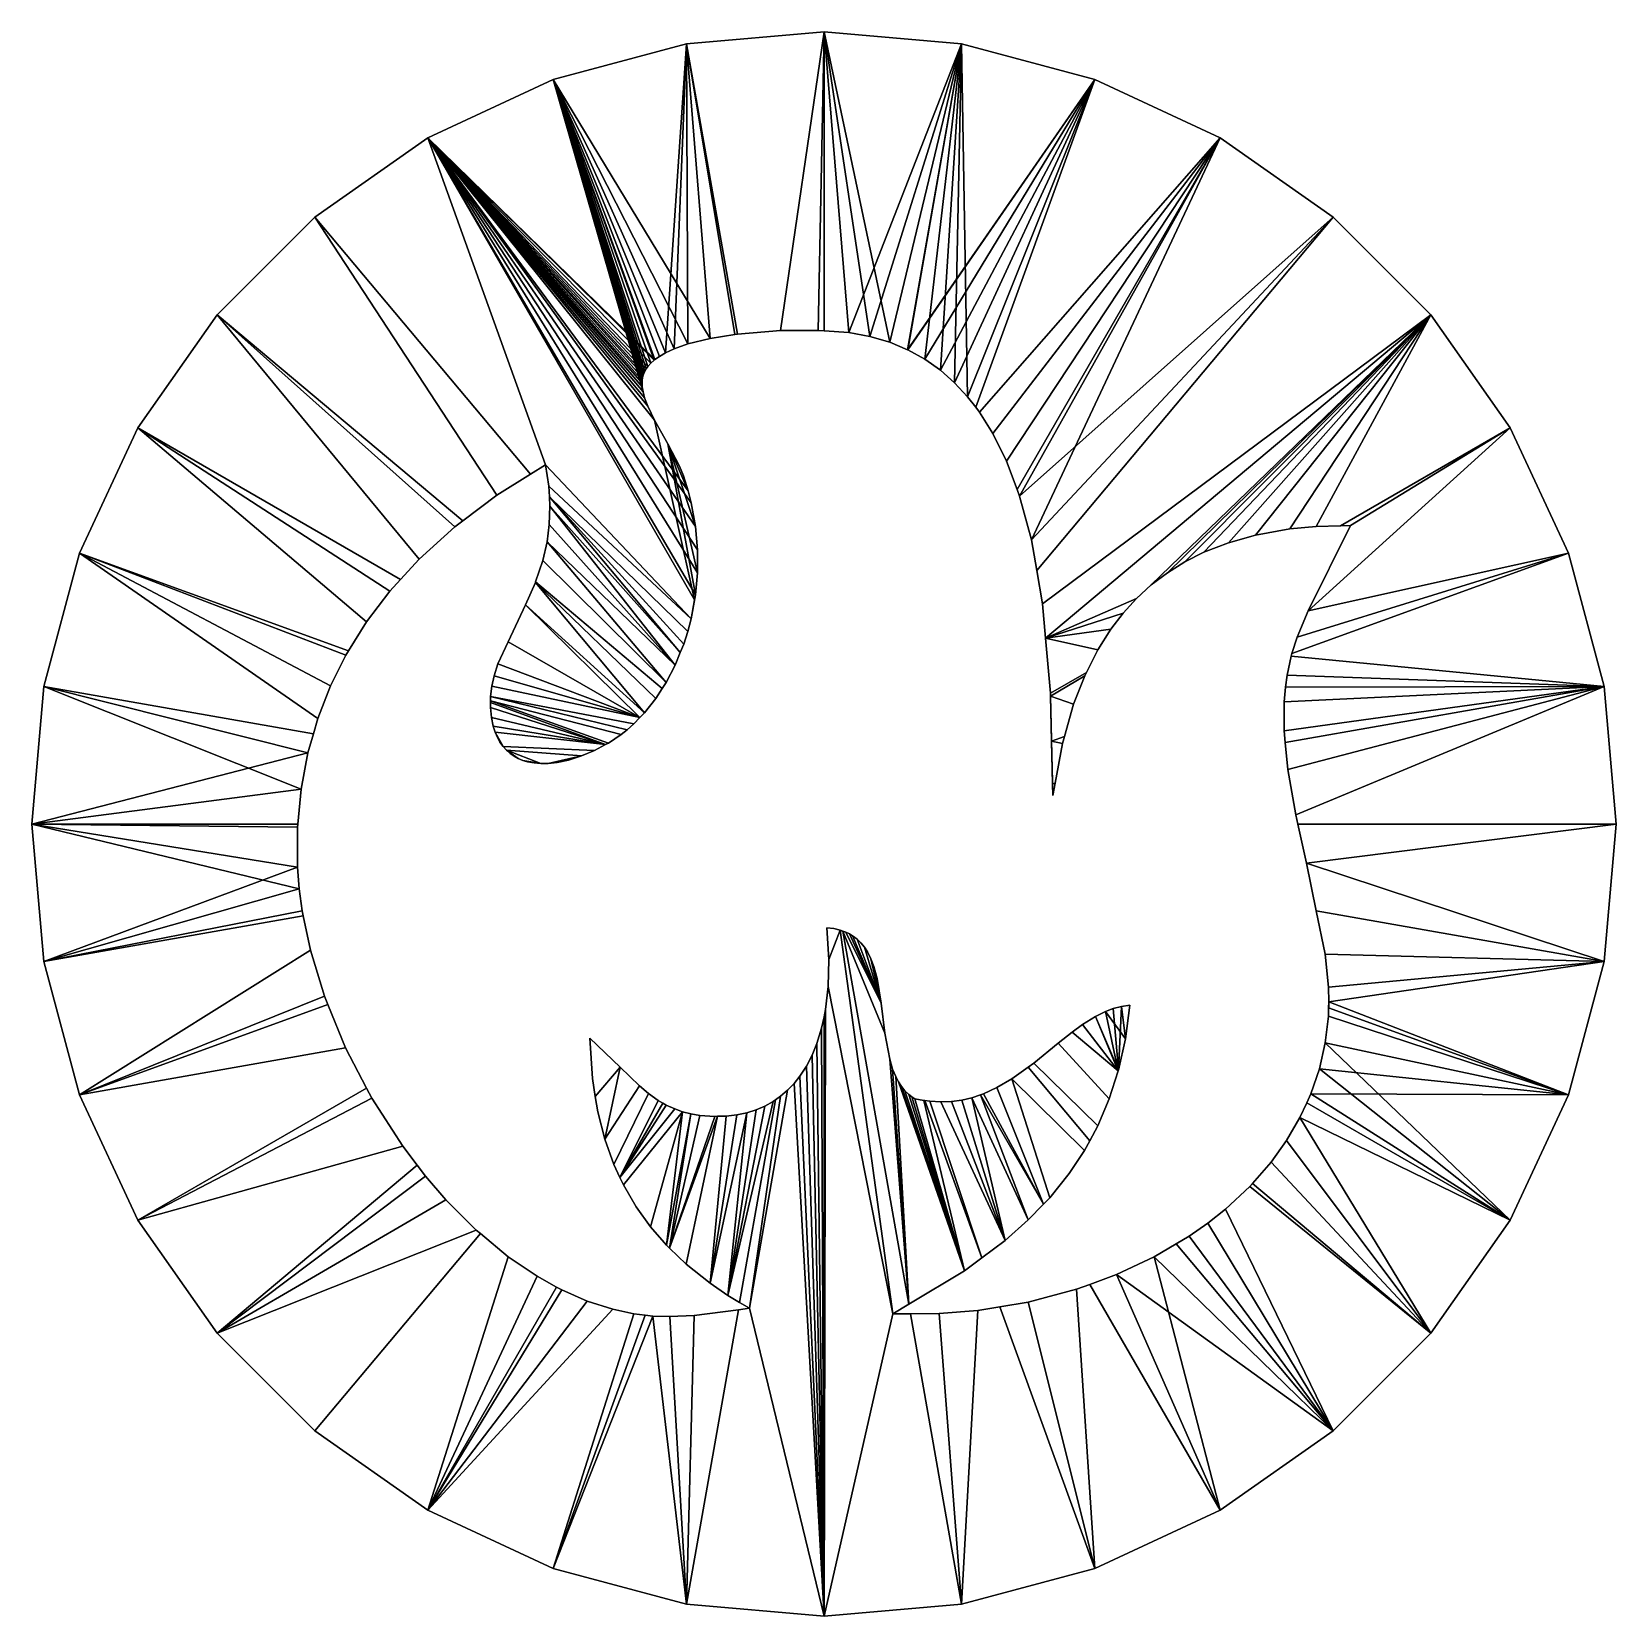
# Model space of a CAD drawing. Extents: x -1.8 to 1.8, y -1.8 to 1.8.
import ezdxf

# ---------------------------------------------------------------- set-up
doc = ezdxf.new("R2010")
doc.units = 0
doc.layers.add('CYLINDER_1', color=7, linetype='CONTINUOUS')
doc.layers.add('EXTRUDE_1', color=254, linetype='CONTINUOUS')

msp = doc.modelspace()

# ---------------------------------------------------------------- meshes
at = {"layer": 'CYLINDER_1'}
mesh = msp.add_polyface(dxfattribs=at)
corners = [(0, 1.8, -0.2), (-0.3126, 1.7727, -0.2), (-0.1962, 1.1129, -0.2), (-0.0992, 1.121, -0.2), (0, 1.8, 0.2), (-0.3126, 1.7727, 0.2), (-0.1962, 1.1129, 0.2), (-0.0992, 1.121, 0.2), (-0.2029, 1.1123, -0.2), (-0.6156, 1.6914, -0.2), (-0.384, 1.055, -0.2), (-0.374, 1.0623, -0.2), (-0.3601, 1.0703, -0.2), (-0.2584, 1.1031, -0.2), (-0.3404, 1.0794, -0.2), (-0.3091, 1.0905, -0.2), (-0.6156, 1.6914, 0.2), (-0.384, 1.055, 0.2), (-0.374, 1.0623, 0.2), (-0.2029, 1.1123, 0.2), (-0.2584, 1.1031, 0.2), (-0.3601, 1.0703, 0.2), (-0.3091, 1.0905, 0.2), (-0.3404, 1.0794, 0.2), (-0.9, 1.5588, -0.2), (-0.385, 0.9173, -0.2), (-0.4005, 0.9495, -0.2), (-0.4076, 0.9685, -0.2), (-0.4112, 0.9821, -0.2), (-0.4129, 0.9931, -0.2), (-0.4133, 1.0016, -0.2), (-0.386, 1.0536, 0.2), (-0.3937, 1.0466, 0.2), (-0.4003, 1.0392, 0.2), (-0.4039, 1.0341, 0.2), (-0.407, 1.0288, 0.2), (-0.4095, 1.0233, 0.2), (-0.4107, 1.0195, 0.2), (-0.4122, 1.0137, 0.2), (-0.4076, 0.9685, 0.2), (-0.9, 1.5588, 0.2), (-0.4112, 0.9821, 0.2), (-0.413, 1.0078, 0.2), (-0.4133, 1.0016, 0.2), (-0.4129, 0.9931, 0.2)]
mesh.append_faces([[corners[k] for k in face] for face in [(0, 1, 2, 3), (0, 4, 5, 1), (6, 5, 4, 7), (2, 1, 8, 8), (9, 10, 11, 11), (9, 11, 12, 12), (8, 1, 9, 13), (9, 12, 14, 14), (9, 14, 15, 15), (15, 13, 9, 9), (1, 5, 16, 9), (17, 16, 18, 18), (5, 6, 19, 19), (5, 19, 20, 20), (18, 16, 5, 21), (5, 20, 22, 22), (5, 22, 23, 23), (5, 23, 21, 21), (24, 25, 26, 26), (24, 26, 27, 27), (24, 27, 28, 28), (24, 28, 29, 29), (24, 29, 30, 30), (16, 17, 31, 31), (16, 31, 32, 32), (16, 32, 33, 33), (16, 33, 34, 34), (16, 34, 35, 35), (16, 35, 36, 36), (16, 36, 37, 37), (16, 37, 38, 38), (39, 40, 41, 41), (16, 38, 42, 42), (16, 42, 43, 43), (44, 41, 16, 16), (16, 43, 44, 44)]])
mesh = msp.add_polyface(dxfattribs=at)
corners = [(0.9, 1.5588, -0.2), (0.4386, 0.7597, -0.2), (0.4443, 0.7446, -0.2), (0.4711, 0.6458, -0.2), (1.157, 1.3789, 0.2), (0.4834, 0.5761, 0.2), (0.4711, 0.6458, 0.2), (0.6156, 1.6914, -0.2), (0.3446, 0.9467, -0.2), (0.3532, 0.9354, -0.2), (0.3832, 0.8875, -0.2), (0.3446, 0.9467, 0.2), (0.6156, 1.6914, 0.2), (0.9, 1.5588, 0.2), (0.3532, 0.9354, 0.2), (0.4386, 0.7597, 0.2), (0.4143, 0.8246, 0.2), (0.3832, 0.8875, 0.2), (0.3126, 1.7727, -0.2), (0.3263, 0.9705, -0.2), (0.19, 1.0776, -0.2), (0.1908, 1.0773, -0.2), (0.2291, 1.056, -0.2), (0.2644, 1.031, -0.2), (0.2968, 1.0024, -0.2), (0.3126, 1.7727, 0.2), (0.19, 1.0776, 0.2), (0.3263, 0.9705, 0.2), (0.1908, 1.0773, 0.2), (0.2968, 1.0024, 0.2), (0.2291, 1.056, 0.2), (0.2644, 1.031, 0.2), (0.1493, 1.0946, -0.2), (0, 1.8, -0.2), (0, 1.1205, -0.2), (0.0563, 1.1164, -0.2), (0.1045, 1.1077, -0.2), (0, 1.8, 0.2), (0.0563, 1.1164, 0.2), (0, 1.1205, 0.2), (0.1045, 1.1077, 0.2), (0.1493, 1.0946, 0.2), (-0.0131, 1.1215, -0.2), (-0.0992, 1.121, -0.2), (-0.0131, 1.1215, 0.2), (-0.0992, 1.121, 0.2)]
mesh.append_faces([[corners[k] for k in face] for face in [(0, 1, 2, 2), (0, 2, 3, 3), (4, 5, 6, 6), (0, 7, 8, 9), (0, 9, 10, 10), (11, 12, 13, 14), (13, 15, 16, 16), (13, 16, 17, 17), (17, 14, 13, 13), (8, 7, 18, 19), (18, 20, 21, 21), (18, 21, 22, 22), (18, 22, 23, 23), (24, 19, 18, 18), (18, 23, 24, 24), (7, 12, 25, 18), (26, 25, 12, 12), (12, 11, 27, 27), (28, 26, 12, 12), (12, 27, 29, 29), (30, 28, 12, 12), (12, 29, 31, 31), (31, 30, 12, 12), (20, 18, 32, 32), (33, 34, 35, 18), (32, 18, 36, 36), (35, 36, 18, 18), (18, 25, 37, 33), (38, 39, 37, 37), (40, 38, 37, 37), (25, 26, 41, 37), (41, 40, 37, 37), (42, 34, 33, 33), (43, 42, 33, 33), (37, 39, 44, 44), (37, 44, 45, 45)]])
mesh = msp.add_polyface(dxfattribs=at)
corners = [(-0.384, 1.055, -0.2), (-0.6156, 1.6914, -0.2), (-0.9, 1.5588, -0.2), (-0.2873, 0.6228, -0.2), (-0.292, 0.6758, -0.2), (-0.2919, 0.5206, -0.2), (-0.2874, 0.5709, -0.2), (-0.3018, 0.7296, -0.2), (-0.3087, 0.7568, -0.2), (-0.386, 1.0536, -0.2), (-0.3937, 1.0466, -0.2), (-0.4003, 1.0392, -0.2), (-0.4039, 1.0341, -0.2), (-0.407, 1.0288, -0.2), (-0.4095, 1.0233, -0.2), (-0.4107, 1.0195, -0.2), (-0.4122, 1.0137, -0.2), (-0.413, 1.0078, -0.2), (-0.4133, 1.0016, -0.2), (-0.6156, 1.6914, 0.2), (-0.9, 1.5588, 0.2), (-0.4076, 0.9685, 0.2), (-0.4005, 0.9495, 0.2), (-0.4112, 0.9821, 0.2), (-1.157, 1.3789, -0.2), (-0.6668, 0.7946, -0.2), (-0.6324, 0.8159, -0.2), (-1.157, 1.3789, 0.2), (-0.6668, 0.7946, 0.2), (-0.6324, 0.8159, 0.2), (-0.7431, 0.7472, -0.2), (-1.3789, 1.157, -0.2), (-0.8208, 0.6888, -0.2), (-1.3789, 1.157, 0.2), (-0.7431, 0.7472, 0.2), (-0.8208, 0.6888, 0.2), (-0.839, 0.6751, -0.2), (-1.5588, 0.9, -0.2), (-0.962, 0.5554, -0.2), (-0.9199, 0.6016, -0.2), (-1.5588, 0.9, 0.2), (-0.9199, 0.6016, 0.2), (-0.962, 0.5554, 0.2), (-0.839, 0.6751, 0.2), (-0.9863, 0.5289, -0.2), (-1.6914, 0.6156, 0.2), (-1.6914, 0.6156, -0.2), (-0.9863, 0.5289, 0.2), (-1.0802, 0.3932, 0.2), (-1.0393, 0.459, 0.2)]
mesh.append_faces([[corners[k] for k in face] for face in [(0, 1, 2, 2), (3, 4, 2, 2), (5, 6, 2, 2), (7, 8, 2, 2), (9, 0, 2, 2), (10, 9, 2, 2), (11, 10, 2, 2), (12, 11, 2, 2), (13, 12, 2, 2), (14, 13, 2, 2), (15, 14, 2, 2), (16, 15, 2, 2), (17, 16, 2, 2), (18, 17, 2, 2), (1, 19, 20, 2), (21, 22, 20, 20), (23, 20, 19, 19), (2, 24, 25, 26), (2, 20, 27, 24), (28, 27, 20, 29), (30, 25, 24, 24), (30, 24, 31, 32), (24, 27, 33, 31), (27, 28, 34, 34), (35, 33, 27, 34), (32, 31, 36, 36), (37, 38, 39, 31), (36, 31, 39, 39), (31, 33, 40, 37), (41, 42, 40, 33), (43, 41, 33, 33), (33, 35, 43, 43), (38, 37, 44, 44), (37, 40, 45, 46), (40, 42, 47, 47), (48, 45, 40, 49)]])
mesh = msp.add_polyface(dxfattribs=at)
corners = [(1.5588, 0.9, -0.2), (1.1734, 0.6775, -0.2), (1.1959, 0.6781, -0.2), (1.0999, 0.4846, -0.2), (1.6914, 0.6156, -0.2), (1.6914, 0.6156, 0.2), (1.5588, 0.9, 0.2), (1.1959, 0.6781, 0.2), (1.1734, 0.6775, 0.2), (1.0999, 0.4846, 0.2), (1.1185, 0.6759, -0.2), (1.3789, 1.157, -0.2), (1.0583, 0.6702, -0.2), (0.9803, 0.6563, -0.2), (0.9192, 0.6391, -0.2), (0.863, 0.6173, -0.2), (0.5035, 0.4225, -0.2), (0.71, 0.5126, -0.2), (0.7436, 0.5432, -0.2), (0.82, 0.5957, -0.2), (0.7802, 0.5709, -0.2), (1.3789, 1.157, 0.2), (1.1185, 0.6759, 0.2), (1.0583, 0.6702, 0.2), (0.9803, 0.6563, 0.2), (0.9192, 0.6391, 0.2), (0.863, 0.6173, 0.2), (0.7436, 0.5432, 0.2), (0.71, 0.5126, 0.2), (0.5035, 0.4225, 0.2), (0.82, 0.5957, 0.2), (0.7802, 0.5709, 0.2), (0.4967, 0.5001, -0.2), (1.157, 1.3789, -0.2), (0.4834, 0.5761, -0.2), (1.157, 1.3789, 0.2), (0.4834, 0.5761, 0.2), (0.4967, 0.5001, 0.2), (0.9, 1.5588, -0.2), (0.4711, 0.6458, -0.2), (0.9, 1.5588, 0.2), (0.4386, 0.7597, 0.2), (0.4443, 0.7446, 0.2), (0.4711, 0.6458, 0.2), (0.4143, 0.8246, -0.2), (0.4386, 0.7597, -0.2), (0.3832, 0.8875, -0.2), (0.6156, 1.6914, 0.2), (0.6156, 1.6914, -0.2)]
mesh.append_faces([[corners[k] for k in face] for face in [(0, 1, 2, 2), (0, 2, 3, 3), (4, 5, 6, 0), (7, 8, 6, 6), (9, 7, 6, 5), (10, 1, 0, 11), (12, 10, 11, 11), (13, 12, 11, 11), (14, 13, 11, 11), (15, 14, 11, 11), (16, 17, 18, 11), (19, 15, 11, 11), (20, 19, 11, 11), (18, 20, 11, 11), (0, 6, 21, 11), (21, 6, 8, 22), (21, 22, 23, 23), (21, 23, 24, 24), (21, 24, 25, 25), (21, 25, 26, 26), (27, 28, 29, 21), (21, 26, 30, 30), (21, 30, 31, 31), (21, 31, 27, 27), (16, 11, 32, 32), (33, 34, 32, 11), (11, 21, 35, 33), (36, 35, 21, 37), (21, 29, 37, 37), (34, 33, 38, 39), (33, 35, 40, 38), (41, 40, 35, 42), (43, 42, 35, 35), (44, 45, 38, 38), (46, 44, 38, 38), (38, 40, 47, 48)]])
mesh = msp.add_polyface(dxfattribs=at)
corners = [(-0.9, 1.5588, -0.2), (-0.294, 0.5092, -0.2), (-0.2919, 0.5206, -0.2), (-0.2874, 0.5709, -0.2), (-0.2873, 0.6228, -0.2), (-0.3087, 0.7568, -0.2), (-0.3194, 0.7908, -0.2), (-0.3282, 0.8127, -0.2), (-0.3547, 0.8635, -0.2), (-0.292, 0.6758, -0.2), (-0.3018, 0.7296, -0.2), (-0.385, 0.9173, -0.2), (-0.294, 0.5092, 0.2), (-0.9, 1.5588, 0.2), (-0.4005, 0.9495, 0.2), (-0.385, 0.9173, 0.2), (-0.3547, 0.8635, 0.2), (-0.3282, 0.8127, 0.2), (-0.3194, 0.7908, 0.2), (-0.3087, 0.7568, 0.2), (-0.2874, 0.5709, 0.2), (-0.2919, 0.5206, 0.2), (-0.3018, 0.7296, 0.2), (-0.292, 0.6758, 0.2), (-0.2873, 0.6228, 0.2), (-0.6238, 0.7434, -0.2), (-0.3267, 0.3893, -0.2), (-0.3187, 0.4089, -0.2), (-0.3096, 0.437, -0.2), (-0.302, 0.4661, -0.2), (-0.6252, 0.7672, -0.2), (-0.6324, 0.8159, -0.2), (-0.3187, 0.4089, 0.2), (-0.3267, 0.3893, 0.2), (-0.6238, 0.7434, 0.2), (-0.302, 0.4661, 0.2), (-0.6324, 0.8159, 0.2), (-0.3096, 0.437, 0.2), (-0.6252, 0.7672, 0.2), (-0.6552, 0.5498, -0.2), (-0.3674, 0.3082, -0.2), (-0.3589, 0.3213, -0.2), (-0.6387, 0.5988, -0.2), (-0.3383, 0.3608, -0.2), (-0.6226, 0.7221, -0.2), (-0.6241, 0.6801, -0.2), (-0.6291, 0.6411, -0.2), (-0.3589, 0.3213, 0.2), (-0.3674, 0.3082, 0.2), (-0.6552, 0.5498, 0.2), (-0.6387, 0.5988, 0.2), (-0.3383, 0.3608, 0.2), (-0.6226, 0.7221, 0.2), (-0.6291, 0.6411, 0.2), (-0.6241, 0.6801, 0.2), (-0.3822, 0.2851, -0.2), (-0.6555, 0.5489, -0.2), (-0.4184, 0.2416, -0.2), (-0.4079, 0.2525, -0.2), (-0.6778, 0.4979, -0.2), (-0.3822, 0.2851, 0.2), (-0.6555, 0.5489, 0.2), (-0.6778, 0.4979, 0.2), (-0.4079, 0.2525, 0.2), (-0.7579, 0.2798, -0.2), (-0.4899, 0.184, -0.2), (-0.4606, 0.2035, -0.2)]
mesh.append_faces([[corners[k] for k in face] for face in [(0, 1, 2, 2), (0, 3, 4, 4), (5, 6, 7, 8), (0, 9, 10, 10), (5, 8, 11, 0), (12, 13, 14, 15), (16, 17, 18, 19), (20, 21, 16, 16), (16, 19, 22, 23), (16, 23, 24, 20), (16, 21, 12, 15), (25, 26, 27, 27), (27, 28, 25, 25), (25, 28, 29, 30), (29, 1, 0, 31), (29, 31, 30, 30), (32, 33, 34, 34), (13, 12, 35, 36), (35, 37, 34, 38), (37, 32, 34, 34), (38, 36, 35, 35), (39, 40, 41, 42), (43, 26, 44, 45), (26, 25, 44, 44), (46, 41, 43, 45), (47, 48, 49, 50), (34, 33, 51, 52), (51, 47, 50, 53), (54, 52, 51, 51), (53, 54, 51, 51), (55, 40, 39, 56), (57, 58, 56, 59), (58, 55, 56, 56), (49, 48, 60, 61), (62, 61, 60, 63), (64, 65, 66, 66)]])
mesh = msp.add_polyface(dxfattribs=at)
corners = [(-0.6387, 0.5988, -0.2), (-0.3589, 0.3213, -0.2), (-0.6291, 0.6411, -0.2), (-0.6778, 0.4979, -0.2), (-0.7174, 0.4142, -0.2), (-0.4184, 0.2416, -0.2), (-0.4184, 0.2416, 0.2), (-0.7174, 0.4142, 0.2), (-0.6778, 0.4979, 0.2), (-0.4079, 0.2525, 0.2), (-0.741, 0.3642, -0.2), (-0.7497, 0.3368, -0.2), (-0.7547, 0.3135, -0.2), (-0.4962, 0.1806, -0.2), (-0.4899, 0.184, -0.2), (-0.7579, 0.2798, -0.2), (-0.7579, 0.2758, -0.2), (-0.4473, 0.2139, -0.2), (-0.4321, 0.2273, -0.2), (-0.7575, 0.2896, -0.2), (-0.4606, 0.2035, -0.2), (-1.6914, 0.6156, -0.2), (-1.0802, 0.3932, -0.2), (-1.0393, 0.459, -0.2), (-1.5588, 0.9, -0.2), (-0.9863, 0.5289, -0.2), (-0.741, 0.3642, 0.2), (-0.4962, 0.1806, 0.2), (-0.7579, 0.2758, 0.2), (-0.7579, 0.2798, 0.2), (-0.4899, 0.184, 0.2), (-0.7575, 0.2896, 0.2), (-0.7547, 0.3135, 0.2), (-0.4321, 0.2273, 0.2), (-0.4606, 0.2035, 0.2), (-0.7497, 0.3368, 0.2), (-0.4473, 0.2139, 0.2), (-1.5588, 0.9, 0.2), (-0.9863, 0.5289, 0.2), (-1.0393, 0.459, 0.2), (-0.7577, 0.2649, -0.2), (-0.7555, 0.2423, -0.2), (-0.7515, 0.2223, -0.2), (-1.086, 0.3839, -0.2), (-1.7727, 0.3126, -0.2), (-1.1601, 0.2046, -0.2), (-1.1499, 0.2399, -0.2), (-1.121, 0.3139, -0.2), (-1.6914, 0.6156, 0.2), (-1.7727, 0.3126, 0.2), (-0.7577, 0.2649, 0.2), (-0.7555, 0.2423, 0.2), (-1.1499, 0.2399, 0.2), (-1.1601, 0.2046, 0.2), (-1.121, 0.3139, 0.2), (-1.0802, 0.3932, 0.2), (-1.086, 0.3839, 0.2)]
mesh.append_faces([[corners[k] for k in face] for face in [(0, 1, 2, 2), (3, 4, 5, 5), (6, 7, 8, 9), (5, 4, 10, 10), (11, 12, 5, 5), (13, 14, 15, 16), (17, 18, 19, 19), (5, 10, 11, 11), (20, 17, 19, 15), (5, 12, 19, 18), (21, 22, 23, 24), (25, 24, 23, 23), (26, 7, 6, 6), (27, 28, 29, 30), (31, 32, 6, 33), (34, 30, 29, 29), (35, 26, 6, 6), (33, 36, 31, 31), (32, 35, 6, 6), (34, 29, 31, 36), (37, 38, 39, 39), (13, 16, 40, 40), (40, 41, 13, 13), (13, 41, 42, 42), (22, 21, 43, 43), (44, 45, 46, 21), (43, 21, 47, 47), (47, 21, 46, 46), (21, 48, 49, 44), (50, 28, 27, 27), (51, 50, 27, 27), (49, 48, 52, 53), (54, 52, 48, 48), (48, 55, 56, 56), (48, 56, 54, 54)]])
mesh = msp.add_polyface(dxfattribs=at)
corners = [(1.7727, 0.3126, -0.2), (1.048, 0.1848, -0.2), (1.0536, 0.1236, -0.2), (1.0763, 0, -0.2), (1.8, 0, -0.2), (1.0717, 0.0206, -0.2), (1.8, 0, 0.2), (1.7727, 0.3126, 0.2), (1.0536, 0.1236, 0.2), (1.048, 0.1848, 0.2), (1.0763, 0, 0.2), (1.0717, 0.0206, 0.2), (1.0455, 0.2118, -0.2), (1.0632, 0.387, -0.2), (1.0614, 0.3811, -0.2), (1.6914, 0.6156, -0.2), (1.0484, 0.3111, -0.2), (1.0457, 0.2774, -0.2), (1.0522, 0.3384, -0.2), (1.6914, 0.6156, 0.2), (1.0455, 0.2118, 0.2), (1.0632, 0.387, 0.2), (1.0614, 0.3811, 0.2), (1.0522, 0.3384, 0.2), (1.0457, 0.2774, 0.2), (1.0484, 0.3111, 0.2), (1.075, 0.4248, -0.2), (1.5588, 0.9, -0.2), (1.0999, 0.4846, -0.2), (1.075, 0.4248, 0.2), (1.0999, 0.4846, 0.2), (0.5035, 0.4225, -0.2), (0.6795, 0.4791, -0.2), (0.71, 0.5126, -0.2), (1.7727, -0.3126, -0.2), (1.1183, -0.1972, -0.2), (1.1385, -0.2955, -0.2), (1.146, -0.3705, -0.2), (1.1468, -0.4037, -0.2), (1.1183, -0.1972, 0.2), (1.7727, -0.3126, 0.2), (1.1385, -0.2955, 0.2), (1.6914, -0.6156, 0.2), (1.1468, -0.4037, 0.2), (1.146, -0.3705, 0.2), (1.0962, -0.0892, -0.2), (1.0962, -0.0892, 0.2)]
mesh.append_faces([[corners[k] for k in face] for face in [(0, 1, 2, 2), (3, 4, 0, 5), (2, 5, 0, 0), (4, 6, 7, 0), (8, 9, 7, 7), (10, 11, 7, 6), (8, 7, 11, 11), (12, 1, 0, 0), (13, 14, 0, 15), (16, 17, 0, 0), (0, 14, 18, 18), (17, 12, 0, 0), (0, 18, 16, 16), (0, 7, 19, 15), (7, 9, 20, 20), (21, 19, 7, 22), (23, 22, 7, 7), (20, 24, 7, 7), (7, 24, 25, 25), (25, 23, 7, 7), (13, 15, 26, 26), (15, 27, 28, 26), (21, 29, 19, 19), (30, 19, 29, 29), (31, 32, 33, 33), (34, 35, 36, 36), (34, 36, 37, 37), (34, 37, 38, 38), (39, 40, 41, 41), (42, 43, 44, 40), (41, 40, 44, 44), (35, 34, 4, 45), (4, 3, 45, 45), (34, 40, 6, 4), (10, 6, 40, 46), (40, 39, 46, 46)]])
mesh = msp.add_polyface(dxfattribs=at)
corners = [(0.5249, 0.0925, -0.2), (0.5191, 0.0915, -0.2), (0.5197, 0.0645, -0.2), (0.5191, 0.0915, 0.2), (0.5249, 0.0925, 0.2), (0.5197, 0.0645, 0.2), (0.5171, 0.1882, -0.2), (0.5416, 0.1831, -0.2), (0.5461, 0.1988, -0.2), (0.5171, 0.1882, 0.2), (0.5416, 0.1831, 0.2), (0.5461, 0.1988, 0.2), (0.5149, 0.2906, -0.2), (0.5672, 0.2723, -0.2), (0.5922, 0.3365, -0.2), (0.596, 0.3441, -0.2), (0.5144, 0.297, -0.2), (0.5672, 0.2723, 0.2), (0.5149, 0.2906, 0.2), (0.5144, 0.297, 0.2), (0.596, 0.3441, 0.2), (0.5922, 0.3365, 0.2), (0.5035, 0.4225, -0.2), (0.6221, 0.396, -0.2), (0.6517, 0.4429, -0.2), (0.6795, 0.4791, -0.2), (0.5035, 0.4225, 0.2), (0.6221, 0.396, 0.2), (0.6517, 0.4429, 0.2), (0.6795, 0.4791, 0.2), (0.71, 0.5126, 0.2), (0.0222, -0.2377, -0.2), (0.0062, -0.2361, -0.2), (0.011, -0.3076, -0.2), (0.0367, -0.2409, -0.2), (0.011, -0.3076, 0.2), (0.0062, -0.2361, 0.2), (0.0222, -0.2377, 0.2), (0.0367, -0.2409, 0.2), (0.0577, -0.2493, -0.2), (0.0497, -0.2455, -0.2), (0.1298, -0.4068, -0.2), (0.1065, -0.3064, -0.2), (0.0987, -0.2907, -0.2), (0.0918, -0.2799, -0.2), (0.084, -0.2701, -0.2), (0.0751, -0.2614, -0.2), (0.1205, -0.3513, -0.2), (0.1129, -0.3235, -0.2), (0.065, -0.2537, -0.2), (0.1382, -0.4749, -0.2), (0.0429, -0.2431, -0.2), (0.065, -0.2537, 0.2), (0.0751, -0.2614, 0.2), (0.1298, -0.4068, 0.2), (0.084, -0.2701, 0.2), (0.0918, -0.2799, 0.2), (0.1065, -0.3064, 0.2), (0.1129, -0.3235, 0.2), (0.1205, -0.3513, 0.2), (0.0497, -0.2455, 0.2), (0.0577, -0.2493, 0.2), (0.0987, -0.2907, 0.2), (0.0429, -0.2431, 0.2), (0.1382, -0.4749, 0.2)]
mesh.append_faces([[corners[k] for k in face] for face in [(0, 1, 2, 2), (3, 4, 5, 5), (6, 1, 0, 7), (7, 8, 6, 6), (4, 3, 9, 10), (9, 11, 10, 10), (12, 6, 8, 13), (14, 15, 16, 12), (13, 14, 12, 12), (17, 11, 9, 18), (19, 20, 21, 18), (18, 21, 17, 17), (22, 16, 15, 23), (22, 23, 24, 24), (22, 24, 25, 25), (20, 19, 26, 27), (28, 27, 26, 26), (29, 28, 26, 26), (30, 29, 26, 26), (31, 32, 33, 34), (35, 36, 37, 38), (39, 40, 41, 41), (42, 43, 44, 41), (44, 45, 46, 41), (41, 47, 48, 42), (49, 39, 41, 41), (46, 49, 41, 41), (50, 41, 40, 51), (52, 53, 54, 54), (53, 55, 56, 54), (57, 58, 59, 54), (60, 61, 54, 54), (61, 52, 54, 54), (62, 57, 54, 56), (63, 60, 54, 64)]])
mesh = msp.add_polyface(dxfattribs=at)
corners = [(-0.7132, 0.1602, -0.2), (-0.7042, 0.154, -0.2), (-0.6945, 0.1488, -0.2), (-0.7216, 0.1676, -0.2), (-0.7421, 0.1966, -0.2), (-0.7361, 0.1857, -0.2), (-0.7292, 0.1761, -0.2), (-0.7473, 0.2088, -0.2), (-0.6843, 0.1446, -0.2), (-0.6431, 0.1374, -0.2), (-0.7132, 0.1602, 0.2), (-0.7216, 0.1676, 0.2), (-0.6945, 0.1488, 0.2), (-0.7042, 0.154, 0.2), (-0.7292, 0.1761, 0.2), (-0.7361, 0.1857, 0.2), (-0.7421, 0.1966, 0.2), (-0.7473, 0.2088, 0.2), (-1.1601, 0.2046, -0.2), (-1.7727, 0.3126, -0.2), (-1.8, 0, -0.2), (-1.1724, 0.1617, -0.2), (-1.1953, 0, -0.2), (-1.1879, 0.0793, -0.2), (-1.7727, 0.3126, 0.2), (-1.8, 0, 0.2), (-1.1953, 0, 0.2), (-1.1879, 0.0793, 0.2), (-1.1601, 0.2046, 0.2), (-1.1724, 0.1617, 0.2), (-1.7727, -0.3126, -0.2), (-1.1831, -0.2086, -0.2), (-1.1855, -0.1973, -0.2), (-1.1959, -0.0073, -0.2), (-1.1922, -0.1472, -0.2), (-1.1959, -0.0983, -0.2), (-1.7727, -0.3126, 0.2), (-1.1855, -0.1973, 0.2), (-1.1831, -0.2086, 0.2), (-1.1922, -0.1472, 0.2), (-1.1959, -0.0073, 0.2), (-1.1959, -0.0983, 0.2), (-1.1666, -0.2869, -0.2), (-1.6914, -0.6156, -0.2), (-1.127, -0.4102, -0.2), (-1.1348, -0.3911, -0.2), (-1.6914, -0.6156, 0.2), (-1.1666, -0.2869, 0.2), (-1.1348, -0.3911, 0.2), (-1.127, -0.4102, 0.2), (-1.0868, -0.5083, -0.2), (-1.5588, -0.9, -0.2), (-1.039, -0.5999, -0.2), (-1.0868, -0.5083, 0.2), (-1.039, -0.5999, 0.2), (-1.5588, -0.9, 0.2), (-1.0271, -0.6227, 0.2)]
mesh.append_faces([[corners[k] for k in face] for face in [(0, 1, 2, 3), (4, 5, 6, 7), (2, 8, 9, 3), (10, 11, 12, 13), (14, 15, 16, 17), (18, 19, 20, 21), (20, 22, 23, 23), (20, 23, 21, 21), (19, 24, 25, 20), (26, 25, 24, 27), (24, 28, 29, 29), (24, 29, 27, 27), (30, 31, 32, 32), (22, 20, 33, 33), (30, 32, 34, 34), (33, 20, 30, 35), (30, 34, 35, 35), (20, 25, 36, 30), (37, 38, 36, 36), (39, 37, 36, 25), (25, 26, 40, 40), (41, 39, 25, 25), (25, 40, 41, 41), (42, 31, 30, 43), (43, 44, 45, 45), (43, 45, 42, 42), (30, 36, 46, 43), (36, 38, 47, 46), (48, 49, 46, 46), (47, 48, 46, 46), (50, 44, 43, 43), (51, 52, 50, 43), (46, 49, 53, 53), (53, 54, 55, 46), (55, 54, 56, 56)]])
mesh = msp.add_polyface(dxfattribs=at)
corners = [(-0.7292, 0.1761, -0.2), (-0.7216, 0.1676, -0.2), (-0.551, 0.1547, -0.2), (-0.5217, 0.167, -0.2), (-0.6736, 0.1414, -0.2), (-0.6587, 0.1386, -0.2), (-0.6431, 0.1374, -0.2), (-0.6843, 0.1446, -0.2), (-0.6062, 0.1399, -0.2), (-0.5808, 0.1453, -0.2), (-0.6269, 0.1376, -0.2), (-0.7515, 0.2223, -0.2), (-0.7473, 0.2088, -0.2), (-0.4962, 0.1806, -0.2), (-0.7515, 0.2223, 0.2), (-0.7555, 0.2423, 0.2), (-0.4962, 0.1806, 0.2), (-0.551, 0.1547, 0.2), (-0.5808, 0.1453, 0.2), (-0.6062, 0.1399, 0.2), (-0.6269, 0.1376, 0.2), (-0.6736, 0.1414, 0.2), (-0.6843, 0.1446, 0.2), (-0.6431, 0.1374, 0.2), (-0.6587, 0.1386, 0.2), (-0.7292, 0.1761, 0.2), (-0.7473, 0.2088, 0.2), (-0.5217, 0.167, 0.2), (-0.6945, 0.1488, 0.2), (-0.7216, 0.1676, 0.2), (-0.4634, -0.5523, -0.2), (-0.5322, -0.4865, -0.2), (-0.5263, -0.5783, -0.2), (-0.5196, -0.6193, -0.2), (-0.5322, -0.4865, 0.2), (-0.4634, -0.5523, 0.2), (-0.5196, -0.6193, 0.2), (-0.5263, -0.5783, 0.2), (-0.4636, -0.803, -0.2), (-0.366, -0.634, -0.2), (-0.3767, -0.6278, -0.2), (-0.4188, -0.5949, -0.2), (-0.498, -0.716, -0.2), (-0.514, -0.6539, -0.2), (-0.3984, -0.6122, -0.2), (-0.4773, -0.7735, -0.2), (-0.3767, -0.6278, 0.2), (-0.366, -0.634, 0.2), (-0.4636, -0.803, 0.2), (-0.498, -0.716, 0.2), (-0.514, -0.6539, 0.2), (-0.4188, -0.5949, 0.2), (-0.3984, -0.6122, 0.2), (-0.4773, -0.7735, 0.2), (-0.3586, -0.6384, -0.2), (-0.3509, -0.964, -0.2), (-0.2417, -0.664, -0.2), (-0.2479, -0.6642, -0.2), (-0.3392, -0.6474, -0.2), (-0.2818, -0.6619, -0.2), (-0.3023, -0.6585, -0.2), (-0.3214, -0.6537, -0.2), (-0.4556, -0.8201, -0.2), (-0.3586, -0.6384, 0.2), (-0.3392, -0.6474, 0.2), (-0.3214, -0.6537, 0.2), (-0.4556, -0.8201, 0.2), (-0.1158, -0.6305, 0.2), (-0.2181, -1.071, 0.2), (-0.1343, -0.6408, 0.2)]
mesh.append_faces([[corners[k] for k in face] for face in [(0, 1, 2, 3), (4, 5, 6, 7), (8, 9, 2, 10), (11, 12, 13, 13), (6, 10, 2, 1), (13, 12, 0, 3), (14, 15, 16, 16), (17, 18, 19, 20), (21, 22, 23, 24), (25, 26, 16, 27), (23, 22, 28, 29), (26, 14, 16, 16), (23, 29, 17, 20), (25, 27, 17, 29), (30, 31, 32, 33), (34, 35, 36, 37), (38, 39, 40, 40), (41, 30, 42, 42), (33, 43, 42, 30), (38, 40, 44, 45), (44, 41, 42, 45), (46, 47, 48, 48), (36, 35, 49, 50), (49, 35, 51, 51), (52, 46, 48, 53), (49, 51, 52, 53), (54, 39, 38, 38), (55, 56, 57, 57), (58, 54, 38, 38), (55, 57, 59, 59), (55, 59, 60, 60), (61, 58, 38, 62), (48, 47, 63, 63), (48, 63, 64, 64), (48, 64, 65, 66), (67, 68, 69, 69)]])
mesh = msp.add_polyface(dxfattribs=at)
corners = [(0, -1.8, -0.2), (0, -0.4378, -0.2), (-0.0055, -0.4641, -0.2), (-0.1691, -1.1002, 0.2), (-0.0986, -0.6184, 0.2), (-0.0827, -0.6047, 0.2), (0.1565, -1.1127, -0.2), (0.1924, -1.091, -0.2), (0.0429, -0.2431, -0.2), (0.0367, -0.2409, -0.2), (0.011, -0.3076, -0.2), (0.0095, -0.3693, -0.2), (0.0429, -0.2431, 0.2), (0.1924, -1.091, 0.2), (0.1565, -1.1127, 0.2), (0.0367, -0.2409, 0.2), (0, -1.8, 0.2), (0, -0.4378, 0.2), (0.0035, -0.4213, 0.2), (0.011, -0.3076, 0.2), (0.0095, -0.3693, 0.2), (0.3189, -1.0148, -0.2), (0.2269, -0.6281, -0.2), (0.2066, -0.6243, -0.2), (0.1994, -0.6197, -0.2), (0.1928, -0.6145, -0.2), (0.1838, -0.6059, -0.2), (0.1492, -0.5345, -0.2), (0.1382, -0.4749, -0.2), (0.1759, -0.5961, -0.2), (0.1689, -0.5854, -0.2), (0.156, -0.5571, -0.2), (0.1629, -0.5738, -0.2), (0.1838, -0.6059, 0.2), (0.1928, -0.6145, 0.2), (0.3189, -1.0148, 0.2), (0.1759, -0.5961, 0.2), (0.1382, -0.4749, 0.2), (0.1492, -0.5345, 0.2), (0.1689, -0.5854, 0.2), (0.156, -0.5571, 0.2), (0.2287, -0.6283, -0.2), (0.3586, -0.9853, -0.2), (0.2401, -0.6298, -0.2), (0.4114, -0.9461, -0.2), (0.4641, -0.8995, -0.2), (0.3553, -0.6154, -0.2), (0.3358, -0.622, -0.2), (0.3134, -0.6272, -0.2), (0.2656, -0.6313, -0.2), (0.29, -0.6303, -0.2), (0.3358, -0.622, 0.2), (0.3553, -0.6154, 0.2), (0.4987, -0.8637, 0.2), (0.4641, -0.8995, 0.2), (0.4114, -0.9461, 0.2), (0.3586, -0.9853, 0.2), (0.2401, -0.6298, 0.2), (0.2656, -0.6313, 0.2), (0.2287, -0.6283, 0.2), (0.3134, -0.6272, 0.2), (0.29, -0.6303, 0.2), (0.3625, -0.613, -0.2), (0.4987, -0.8637, -0.2), (0.393, -0.599, -0.2), (0.3625, -0.613, 0.2), (0.393, -0.599, 0.2)]
mesh.append_faces([[corners[k] for k in face] for face in [(0, 1, 2, 2), (3, 4, 5, 5), (6, 7, 8, 9), (6, 9, 10, 11), (12, 13, 14, 15), (16, 17, 18, 18), (19, 15, 14, 20), (21, 22, 23, 23), (21, 23, 24, 24), (21, 24, 25, 25), (21, 25, 26, 26), (27, 28, 8, 7), (21, 26, 29, 29), (21, 29, 30, 30), (31, 7, 32, 32), (33, 34, 35, 35), (36, 33, 35, 35), (37, 38, 13, 12), (39, 36, 35, 35), (13, 38, 40, 40), (41, 42, 43, 43), (44, 45, 46, 47), (44, 47, 48, 48), (49, 43, 42, 44), (44, 48, 50, 50), (44, 50, 49, 49), (51, 52, 53, 54), (55, 56, 57, 58), (56, 59, 57, 57), (60, 51, 54, 55), (61, 60, 55, 55), (58, 61, 55, 55), (62, 46, 63, 63), (64, 62, 63, 63), (53, 52, 65, 65), (53, 65, 66, 66)]])
mesh = msp.add_polyface(dxfattribs=at)
corners = [(0.5916, -0.7419, -0.2), (0.6038, -0.7195, -0.2), (0.4635, -0.5524, -0.2), (0.4266, -0.5792, -0.2), (0.557, -0.7941, -0.2), (0.5128, -0.8491, -0.2), (0.393, -0.599, -0.2), (0.4987, -0.8637, -0.2), (0.4266, -0.5792, 0.2), (0.4635, -0.5524, 0.2), (0.6038, -0.7195, 0.2), (0.5916, -0.7419, 0.2), (0.557, -0.7941, 0.2), (0.5128, -0.8491, 0.2), (0.4987, -0.8637, 0.2), (0.393, -0.599, 0.2), (0.6221, -0.6856, -0.2), (0.648, -0.6247, -0.2), (0.5321, -0.4976, -0.2), (0.4764, -0.5431, -0.2), (0.6684, -0.5609, -0.2), (0.564, -0.4732, -0.2), (0.6684, -0.5609, 0.2), (0.648, -0.6247, 0.2), (0.5321, -0.4976, 0.2), (0.564, -0.4732, 0.2), (0.4764, -0.5431, 0.2), (0.6221, -0.6856, 0.2), (1.5588, -0.9, -0.2), (1.0968, -0.6332, -0.2), (1.0812, -0.6671, -0.2), (0.587, -0.4556, -0.2), (0.6171, -0.437, -0.2), (0.6848, -0.488, -0.2), (0.695, -0.4114, -0.2), (0.6759, -0.4144, -0.2), (0.669, -0.559, -0.2), (0.6392, -0.4262, -0.2), (0.6573, -0.4194, -0.2), (0.587, -0.4556, 0.2), (0.6759, -0.4144, 0.2), (0.695, -0.4114, 0.2), (0.6848, -0.488, 0.2), (0.6392, -0.4262, 0.2), (0.6573, -0.4194, 0.2), (0.6171, -0.437, 0.2), (0.669, -0.559, 0.2), (1.6914, -0.6156, -0.2), (1.1061, -0.6129, -0.2), (1.1464, -0.4173, -0.2), (1.1458, -0.4364, -0.2), (1.1387, -0.4974, -0.2), (1.1254, -0.5562, -0.2), (1.1464, -0.4173, 0.2), (1.6914, -0.6156, 0.2), (1.1458, -0.4364, 0.2), (1.5588, -0.9, 0.2), (1.0968, -0.6332, 0.2), (1.1061, -0.6129, 0.2), (1.1254, -0.5562, 0.2), (1.1387, -0.4974, 0.2), (1.7727, -0.3126, -0.2), (1.1468, -0.4037, -0.2), (1.7727, -0.3126, 0.2), (1.1468, -0.4037, 0.2)]
mesh.append_faces([[corners[k] for k in face] for face in [(0, 1, 2, 3), (4, 0, 3, 5), (3, 6, 7, 5), (8, 9, 10, 11), (12, 13, 8, 11), (8, 13, 14, 15), (16, 17, 18, 19), (17, 20, 21, 18), (16, 19, 2, 1), (22, 23, 24, 25), (10, 9, 26, 27), (26, 24, 23, 27), (28, 29, 30, 30), (31, 21, 20, 32), (33, 34, 35, 36), (37, 32, 20, 20), (35, 38, 36, 36), (38, 37, 20, 36), (22, 25, 39, 39), (40, 41, 42, 42), (43, 44, 40, 42), (22, 39, 45, 46), (45, 43, 42, 46), (29, 28, 47, 48), (47, 49, 50, 50), (47, 50, 51, 51), (47, 51, 52, 52), (47, 52, 48, 48), (53, 54, 55, 55), (56, 57, 58, 58), (56, 58, 59, 59), (55, 54, 56, 60), (56, 59, 60, 60), (49, 47, 61, 62), (47, 54, 63, 61), (54, 53, 64, 64)]])
mesh = msp.add_polyface(dxfattribs=at)
corners = [(0, -1.8, -0.2), (-0.0055, -0.4641, -0.2), (-0.0162, -0.4983, -0.2), (-0.0827, -0.6047, -0.2), (-0.0986, -0.6184, -0.2), (-0.1691, -1.1002, -0.2), (-0.0271, -0.525, -0.2), (-0.0681, -0.5895, -0.2), (-0.04, -0.5499, -0.2), (-0.0548, -0.5727, -0.2), (-0.0055, -0.4641, 0.2), (0, -0.4378, 0.2), (0, -1.8, 0.2), (-0.0162, -0.4983, 0.2), (-0.0271, -0.525, 0.2), (-0.1691, -1.1002, 0.2), (-0.0827, -0.6047, 0.2), (-0.0681, -0.5895, 0.2), (-0.04, -0.5499, 0.2), (-0.0548, -0.5727, 0.2), (0.3126, -1.7727, -0.2), (0.1962, -1.1125, -0.2), (0.1565, -1.1127, -0.2), (0.0035, -0.4213, -0.2), (0, -0.4378, -0.2), (0.0095, -0.3693, -0.2), (0.3126, -1.7727, 0.2), (0.1962, -1.1125, 0.2), (0.1565, -1.1127, 0.2), (0.0035, -0.4213, 0.2), (0.0095, -0.3693, 0.2), (0.2613, -1.1122, -0.2), (0.6156, -1.6914, -0.2), (0.3992, -1.0968, -0.2), (0.3495, -1.105, -0.2), (0.3189, -1.0148, -0.2), (0.3586, -0.9853, -0.2), (0.2287, -0.6283, -0.2), (0.2269, -0.6281, -0.2), (0.156, -0.5571, -0.2), (0.1492, -0.5345, -0.2), (0.1924, -1.091, -0.2), (0.1689, -0.5854, -0.2), (0.1629, -0.5738, -0.2), (0.6156, -1.6914, 0.2), (0.3495, -1.105, 0.2), (0.3992, -1.0968, 0.2), (0.2613, -1.1122, 0.2), (0.2287, -0.6283, 0.2), (0.3586, -0.9853, 0.2), (0.3189, -1.0148, 0.2), (0.2269, -0.6281, 0.2), (0.1924, -1.091, 0.2), (0.1629, -0.5738, 0.2), (0.1689, -0.5854, 0.2), (0.2066, -0.6243, 0.2), (0.1994, -0.6197, 0.2), (0.1928, -0.6145, 0.2), (0.156, -0.5571, 0.2)]
mesh.append_faces([[corners[k] for k in face] for face in [(0, 1, 2, 2), (3, 4, 5, 5), (0, 2, 6, 6), (7, 3, 5, 0), (0, 6, 8, 8), (0, 8, 9, 9), (9, 7, 0, 0), (10, 11, 12, 12), (13, 10, 12, 12), (14, 13, 12, 12), (15, 16, 17, 12), (18, 14, 12, 12), (19, 18, 12, 12), (17, 19, 12, 12), (0, 20, 21, 22), (23, 24, 0, 0), (25, 23, 0, 22), (0, 12, 26, 20), (27, 26, 12, 28), (28, 12, 29, 30), (21, 20, 31, 31), (32, 33, 34, 20), (20, 34, 31, 31), (35, 36, 37, 38), (39, 40, 41, 41), (35, 42, 43, 41), (44, 26, 45, 46), (47, 45, 26, 26), (47, 26, 27, 27), (48, 49, 50, 51), (50, 52, 53, 54), (55, 51, 50, 50), (56, 55, 50, 50), (57, 56, 50, 50), (58, 53, 52, 52)]])
mesh = msp.add_polyface(dxfattribs=at)
corners = [(-1.6914, -0.6156, -0.2), (-1.6914, -0.6156, 0.2), (-1.5588, -0.9, 0.2), (-1.5588, -0.9, -0.2), (-1.0271, -0.6227, -0.2), (-1.039, -0.5999, -0.2), (-1.3789, -1.157, -0.2), (-0.9239, -0.7752, -0.2), (-0.957, -0.7317, -0.2), (-1.3789, -1.157, 0.2), (-0.957, -0.7317, 0.2), (-0.9239, -0.7752, 0.2), (-1.0271, -0.6227, 0.2), (-1.157, -1.3789, -0.2), (-0.7807, -0.9304, -0.2), (-0.7901, -0.9225, -0.2), (-0.905, -0.8001, -0.2), (-0.8588, -0.8536, -0.2), (-1.157, -1.3789, 0.2), (-0.7901, -0.9225, 0.2), (-0.7807, -0.9304, 0.2), (-0.905, -0.8001, 0.2), (-0.8588, -0.8536, 0.2), (-0.7173, -0.9831, -0.2), (-0.9, -1.5588, -0.2), (-0.6075, -1.0522, -0.2), (-0.652, -1.0275, -0.2), (-0.9, -1.5588, 0.2), (-0.7173, -0.9831, 0.2), (-0.652, -1.0275, 0.2), (-0.6075, -1.0522, 0.2), (-0.5959, -1.0586, -0.2), (-0.5384, -1.0837, -0.2), (-0.6156, -1.6914, -0.2), (-0.4061, -1.1157, -0.2), (-0.4321, -1.1127, -0.2), (-0.4797, -1.1025, -0.2), (-0.6156, -1.6914, 0.2), (-0.5959, -1.0586, 0.2), (-0.4061, -1.1157, 0.2), (-0.4321, -1.1127, 0.2), (-0.5384, -1.0837, 0.2), (-0.4797, -1.1025, 0.2), (-0.3126, -1.7727, 0.2), (-0.3126, -1.7727, -0.2)]
mesh.append_faces([[corners[k] for k in face] for face in [(0, 1, 2, 3), (4, 5, 3, 3), (6, 7, 8, 3), (8, 4, 3, 3), (3, 2, 9, 6), (10, 11, 9, 2), (2, 12, 10, 10), (13, 14, 15, 6), (16, 7, 6, 6), (17, 16, 6, 6), (15, 17, 6, 6), (6, 9, 18, 13), (19, 20, 18, 9), (9, 11, 21, 21), (9, 21, 22, 22), (9, 22, 19, 19), (23, 14, 13, 24), (24, 25, 26, 26), (24, 26, 23, 23), (13, 18, 27, 24), (18, 20, 28, 27), (29, 30, 27, 27), (28, 29, 27, 27), (31, 25, 24, 24), (32, 31, 24, 24), (33, 34, 35, 35), (36, 32, 24, 24), (35, 36, 24, 33), (24, 27, 37, 33), (27, 30, 38, 38), (39, 37, 40, 40), (27, 38, 41, 41), (40, 37, 27, 42), (27, 41, 42, 42), (33, 37, 43, 44)]])
mesh = msp.add_polyface(dxfattribs=at)
corners = [(-0.4556, -0.8201, -0.2), (-0.427, -0.8696, -0.2), (-0.3943, -0.9151, -0.2), (-0.3214, -0.6537, -0.2), (-0.3581, -0.957, -0.2), (-0.3509, -0.964, -0.2), (-0.3023, -0.6585, -0.2), (-0.2479, -0.6642, 0.2), (-0.2417, -0.664, 0.2), (-0.3509, -0.964, 0.2), (-0.3943, -0.9151, 0.2), (-0.427, -0.8696, 0.2), (-0.4556, -0.8201, 0.2), (-0.3214, -0.6537, 0.2), (-0.3581, -0.957, 0.2), (-0.3023, -0.6585, 0.2), (-0.2818, -0.6619, 0.2), (-0.4061, -1.1157, -0.2), (-0.6156, -1.6914, -0.2), (-0.3126, -1.7727, -0.2), (-0.3889, -1.1178, -0.2), (-0.1946, -1.1034, -0.2), (-0.2952, -1.1164, -0.2), (-0.3504, -1.1191, -0.2), (-0.2181, -1.071, -0.2), (-0.1916, -1.0867, -0.2), (-0.1105, -0.6268, -0.2), (-0.1158, -0.6305, -0.2), (-0.2223, -0.6635, -0.2), (-0.2417, -0.664, -0.2), (-0.3132, -1.0001, -0.2), (-0.2588, -1.0434, -0.2), (-0.1982, -0.6608, -0.2), (-0.1755, -0.6561, -0.2), (-0.1343, -0.6408, -0.2), (-0.1542, -0.6494, -0.2), (-0.1946, -1.1034, 0.2), (-0.3126, -1.7727, 0.2), (-0.2952, -1.1164, 0.2), (-0.6156, -1.6914, 0.2), (-0.4061, -1.1157, 0.2), (-0.3889, -1.1178, 0.2), (-0.3504, -1.1191, 0.2), (-0.3132, -1.0001, 0.2), (-0.2588, -1.0434, 0.2), (-0.2223, -0.6635, 0.2), (-0.1105, -0.6268, 0.2), (-0.1916, -1.0867, 0.2), (-0.2181, -1.071, 0.2), (-0.1158, -0.6305, 0.2), (-0.1982, -0.6608, 0.2), (-0.1343, -0.6408, 0.2), (-0.1542, -0.6494, 0.2), (-0.1755, -0.6561, 0.2), (-0.1691, -1.1002, -0.2), (-0.0986, -0.6184, -0.2), (0, -1.8, -0.2), (0, -1.8, 0.2), (-0.1691, -1.1002, 0.2), (-0.0986, -0.6184, 0.2)]
mesh.append_faces([[corners[k] for k in face] for face in [(0, 1, 2, 3), (2, 4, 3, 3), (5, 6, 3, 4), (7, 8, 9, 9), (10, 11, 12, 13), (9, 14, 15, 16), (16, 7, 9, 9), (14, 10, 13, 15), (17, 18, 19, 20), (19, 21, 22, 22), (19, 22, 23, 23), (23, 20, 19, 19), (24, 25, 26, 27), (28, 29, 30, 31), (5, 30, 29, 29), (32, 28, 31, 31), (33, 32, 31, 31), (24, 27, 34, 34), (35, 33, 31, 24), (34, 35, 24, 24), (36, 37, 38, 38), (39, 40, 41, 41), (38, 37, 42, 42), (42, 37, 39, 41), (9, 8, 43, 43), (44, 43, 8, 45), (46, 47, 48, 49), (44, 45, 50, 50), (51, 48, 52, 52), (44, 50, 53, 48), (53, 52, 48, 48), (26, 25, 54, 55), (54, 21, 19, 56), (19, 37, 57, 56), (58, 47, 46, 59), (57, 37, 36, 58)]])
mesh = msp.add_polyface(dxfattribs=at)
corners = [(0.3126, -1.7727, -0.2), (0.3126, -1.7727, 0.2), (0.6156, -1.6914, 0.2), (0.6156, -1.6914, -0.2), (0.9, -1.5588, -0.2), (0.6039, -1.046, -0.2), (0.5736, -1.0571, -0.2), (0.464, -1.0861, -0.2), (0.3992, -1.0968, -0.2), (0.4987, -0.8637, -0.2), (0.3553, -0.6154, -0.2), (0.4641, -0.8995, -0.2), (0.9, -1.5588, 0.2), (0.3992, -1.0968, 0.2), (0.464, -1.0861, 0.2), (0.5736, -1.0571, 0.2), (0.6039, -1.046, 0.2), (0.6647, -1.0238, -0.2), (1.157, -1.3789, -0.2), (0.8004, -0.9538, -0.2), (0.7504, -0.9834, -0.2), (1.157, -1.3789, 0.2), (0.7504, -0.9834, 0.2), (0.8004, -0.9538, 0.2), (0.6647, -1.0238, 0.2), (1.3789, -1.157, -0.2), (0.9732, -0.8166, -0.2), (0.9671, -0.8236, -0.2), (0.8299, -0.9363, -0.2), (0.9121, -0.8748, -0.2), (0.8722, -0.9066, -0.2), (1.3789, -1.157, 0.2), (0.9671, -0.8236, 0.2), (0.9732, -0.8166, 0.2), (0.9121, -0.8748, 0.2), (0.8299, -0.9363, 0.2), (0.8722, -0.9066, 0.2), (1.0157, -0.7681, -0.2), (1.051, -0.7189, -0.2), (1.5588, -0.9, -0.2), (1.0812, -0.6671, -0.2), (1.5588, -0.9, 0.2), (1.0157, -0.7681, 0.2), (1.051, -0.7189, 0.2), (1.0812, -0.6671, 0.2), (1.0968, -0.6332, 0.2), (1.6914, -0.6156, 0.2), (1.6914, -0.6156, -0.2)]
mesh.append_faces([[corners[k] for k in face] for face in [(0, 1, 2, 3), (3, 4, 5, 6), (7, 8, 3, 3), (6, 7, 3, 3), (9, 10, 11, 11), (3, 2, 12, 4), (2, 13, 14, 14), (2, 14, 15, 15), (15, 16, 12, 2), (5, 4, 17, 17), (18, 19, 20, 4), (4, 20, 17, 17), (4, 12, 21, 18), (22, 23, 21, 21), (24, 22, 21, 21), (24, 21, 12, 16), (25, 26, 27, 27), (19, 18, 28, 28), (25, 27, 29, 18), (28, 18, 30, 30), (29, 30, 18, 18), (18, 21, 31, 25), (32, 33, 31, 31), (31, 21, 34, 32), (21, 23, 35, 35), (36, 34, 21, 21), (35, 36, 21, 21), (37, 26, 25, 25), (38, 37, 25, 25), (39, 40, 38, 25), (25, 31, 41, 39), (31, 33, 42, 42), (31, 42, 43, 43), (44, 45, 41, 31), (43, 44, 31, 31), (39, 41, 46, 47)]])
at = {"layer": 'EXTRUDE_1'}
mesh = msp.add_polyface(dxfattribs=at)
corners = [(-0.4184, 0.2416, 0.2), (-0.4079, 0.2525, 0.2), (-0.4079, 0.2525, -0.2), (-0.4184, 0.2416, -0.2), (-0.3822, 0.2851, 0.2), (-0.3822, 0.2851, -0.2), (-0.3674, 0.3082, 0.2), (-0.3589, 0.3213, -0.2), (-0.3674, 0.3082, -0.2), (-0.3589, 0.3213, 0.2), (-0.3383, 0.3608, 0.2), (-0.3383, 0.3608, -0.2), (-0.3267, 0.3893, 0.2), (-0.3267, 0.3893, -0.2), (-0.3187, 0.4089, 0.2), (-0.3187, 0.4089, -0.2), (-0.3096, 0.437, 0.2), (-0.3096, 0.437, -0.2), (-0.302, 0.4661, 0.2), (-0.302, 0.4661, -0.2), (-0.294, 0.5092, -0.2), (-0.294, 0.5092, 0.2), (-0.2919, 0.5206, 0.2), (-0.2919, 0.5206, -0.2), (-0.2874, 0.5709, 0.2), (-0.2874, 0.5709, -0.2), (-0.2873, 0.6228, 0.2), (-0.2873, 0.6228, -0.2), (-0.292, 0.6758, 0.2), (-0.292, 0.6758, -0.2), (-0.3018, 0.7296, 0.2), (-0.3018, 0.7296, -0.2), (-0.3087, 0.7568, 0.2), (-0.3087, 0.7568, -0.2), (-0.3194, 0.7908, 0.2), (-0.3194, 0.7908, -0.2), (-0.3282, 0.8127, 0.2), (-0.3282, 0.8127, -0.2), (-0.3547, 0.8635, 0.2), (-0.3547, 0.8635, -0.2), (-0.385, 0.9173, 0.2), (-0.385, 0.9173, -0.2), (-0.4005, 0.9495, 0.2), (-0.4005, 0.9495, -0.2), (-0.4076, 0.9685, 0.2), (-0.4076, 0.9685, -0.2), (-0.4112, 0.9821, 0.2), (-0.4112, 0.9821, -0.2), (-0.4129, 0.9931, 0.2), (-0.4129, 0.9931, -0.2), (-0.4133, 1.0016, 0.2), (-0.4133, 1.0016, -0.2), (-0.413, 1.0078, 0.2), (-0.413, 1.0078, -0.2), (-0.4122, 1.0137, 0.2), (-0.4122, 1.0137, -0.2), (-0.4107, 1.0195, 0.2), (-0.4107, 1.0195, -0.2), (-0.4095, 1.0233, 0.2), (-0.4095, 1.0233, -0.2), (-0.407, 1.0288, 0.2), (-0.407, 1.0288, -0.2), (-0.4039, 1.0341, 0.2), (-0.4039, 1.0341, -0.2), (-0.4003, 1.0392, 0.2), (-0.4003, 1.0392, -0.2), (-0.3937, 1.0466, 0.2), (-0.3937, 1.0466, -0.2), (-0.386, 1.0536, 0.2), (-0.386, 1.0536, -0.2), (-0.384, 1.055, 0.2), (-0.374, 1.0623, -0.2), (-0.384, 1.055, -0.2), (-0.374, 1.0623, 0.2), (-0.3601, 1.0703, 0.2), (-0.3601, 1.0703, -0.2), (-0.3404, 1.0794, 0.2), (-0.3404, 1.0794, -0.2), (-0.3091, 1.0905, 0.2), (-0.3091, 1.0905, -0.2), (-0.2584, 1.1031, 0.2), (-0.2584, 1.1031, -0.2), (-0.2029, 1.1123, 0.2), (-0.2029, 1.1123, -0.2), (-0.1962, 1.1129, 0.2), (-0.0992, 1.121, 0.2), (-0.1962, 1.1129, -0.2)]
mesh.append_faces([[corners[k] for k in face] for face in [(0, 1, 2, 3), (2, 1, 4, 5), (5, 4, 6, 6), (7, 8, 9, 9), (8, 5, 6, 9), (7, 9, 10, 11), (11, 10, 12, 13), (12, 14, 15, 13), (15, 14, 16, 17), (17, 16, 18, 19), (19, 18, 20, 20), (21, 22, 18, 18), (20, 18, 22, 23), (23, 22, 24, 25), (25, 24, 26, 27), (27, 26, 28, 29), (29, 28, 30, 31), (31, 30, 32, 33), (33, 32, 34, 35), (35, 34, 36, 37), (37, 36, 38, 39), (39, 38, 40, 41), (41, 40, 42, 43), (43, 42, 44, 45), (45, 44, 46, 47), (47, 46, 48, 49), (49, 48, 50, 51), (51, 50, 52, 53), (53, 52, 54, 55), (55, 54, 56, 57), (57, 56, 58, 59), (59, 58, 60, 61), (61, 60, 62, 63), (63, 62, 64, 65), (65, 64, 66, 67), (67, 66, 68, 69), (68, 70, 69, 69), (71, 72, 73, 73), (69, 70, 73, 72), (71, 73, 74, 75), (75, 74, 76, 77), (77, 76, 78, 79), (79, 78, 80, 81), (81, 80, 82, 83), (82, 84, 83, 83), (83, 84, 85, 86)]])
mesh = msp.add_polyface(dxfattribs=at)
corners = [(0.5922, 0.3365, -0.2), (0.5922, 0.3365, 0.2), (0.596, 0.3441, 0.2), (0.6221, 0.396, -0.2), (0.596, 0.3441, -0.2), (0.6221, 0.396, 0.2), (0.6517, 0.4429, 0.2), (0.6517, 0.4429, -0.2), (0.6795, 0.4791, 0.2), (0.6795, 0.4791, -0.2), (0.71, 0.5126, 0.2), (0.71, 0.5126, -0.2), (0.7436, 0.5432, 0.2), (0.7436, 0.5432, -0.2), (0.7802, 0.5709, 0.2), (0.7802, 0.5709, -0.2), (0.82, 0.5957, 0.2), (0.82, 0.5957, -0.2), (0.863, 0.6173, 0.2), (0.863, 0.6173, -0.2), (0.9192, 0.6391, 0.2), (0.9192, 0.6391, -0.2), (0.9803, 0.6563, 0.2), (0.9803, 0.6563, -0.2), (1.0583, 0.6702, 0.2), (1.0583, 0.6702, -0.2), (1.1185, 0.6759, 0.2), (1.1185, 0.6759, -0.2), (1.1734, 0.6775, 0.2), (1.1734, 0.6775, -0.2), (1.1959, 0.6781, -0.2), (1.1959, 0.6781, 0.2), (1.0999, 0.4846, 0.2), (1.0999, 0.4846, -0.2), (1.075, 0.4248, 0.2), (1.075, 0.4248, -0.2), (1.0632, 0.387, -0.2), (1.0632, 0.387, 0.2), (1.0614, 0.3811, 0.2), (1.0614, 0.3811, -0.2), (1.0522, 0.3384, 0.2), (1.0522, 0.3384, -0.2), (-0.0992, 1.121, -0.2), (-0.1962, 1.1129, -0.2), (-0.0992, 1.121, 0.2), (-0.0131, 1.1215, 0.2), (-0.0131, 1.1215, -0.2), (0, 1.1205, 0.2), (0.0563, 1.1164, -0.2), (0, 1.1205, -0.2), (0.0563, 1.1164, 0.2), (0.1045, 1.1077, 0.2), (0.1045, 1.1077, -0.2), (0.1493, 1.0946, 0.2), (0.1493, 1.0946, -0.2), (0.19, 1.0776, 0.2), (0.1908, 1.0773, -0.2), (0.19, 1.0776, -0.2), (0.1908, 1.0773, 0.2), (0.2291, 1.056, 0.2), (0.2291, 1.056, -0.2), (0.2644, 1.031, 0.2), (0.2644, 1.031, -0.2), (0.2968, 1.0024, 0.2), (0.2968, 1.0024, -0.2), (0.3263, 0.9705, 0.2), (0.3263, 0.9705, -0.2), (0.3446, 0.9467, -0.2), (0.3446, 0.9467, 0.2), (0.3532, 0.9354, 0.2), (0.3532, 0.9354, -0.2), (0.3832, 0.8875, 0.2), (0.3832, 0.8875, -0.2), (0.4143, 0.8246, 0.2), (0.4143, 0.8246, -0.2), (0.4443, 0.7446, 0.2), (0.4443, 0.7446, -0.2), (0.4386, 0.7597, -0.2), (0.4386, 0.7597, 0.2), (0.4711, 0.6458, 0.2), (0.4711, 0.6458, -0.2), (0.4967, 0.5001, 0.2), (0.4967, 0.5001, -0.2), (0.4834, 0.5761, -0.2), (0.4834, 0.5761, 0.2), (0.5035, 0.4225, 0.2), (0.5035, 0.4225, -0.2), (0.5144, 0.297, -0.2)]
mesh.append_faces([[corners[k] for k in face] for face in [(0, 1, 2, 2), (3, 4, 5, 5), (0, 2, 5, 4), (3, 5, 6, 7), (7, 6, 8, 9), (9, 8, 10, 11), (11, 10, 12, 13), (13, 12, 14, 15), (15, 14, 16, 17), (17, 16, 18, 19), (19, 18, 20, 21), (21, 20, 22, 23), (23, 22, 24, 25), (25, 24, 26, 27), (26, 28, 29, 27), (30, 29, 28, 31), (32, 33, 30, 31), (34, 35, 33, 32), (36, 35, 34, 37), (37, 38, 39, 36), (40, 41, 39, 38), (42, 43, 44, 44), (42, 44, 45, 46), (45, 47, 46, 46), (48, 49, 50, 50), (46, 47, 50, 49), (48, 50, 51, 52), (52, 51, 53, 54), (53, 55, 54, 54), (56, 57, 58, 58), (58, 57, 54, 55), (56, 58, 59, 60), (60, 59, 61, 62), (62, 61, 63, 64), (65, 66, 64, 63), (67, 66, 65, 68), (68, 69, 70, 67), (71, 72, 70, 69), (73, 74, 72, 71), (75, 76, 77, 77), (73, 78, 74, 74), (75, 77, 74, 78), (79, 80, 76, 75), (81, 82, 83, 84), (79, 84, 83, 80), (81, 85, 86, 82), (87, 86, 85, 85)]])
mesh = msp.add_polyface(dxfattribs=at)
corners = [(-1.1724, 0.1617, -0.2), (-1.1724, 0.1617, 0.2), (-1.1601, 0.2046, 0.2), (-1.1601, 0.2046, -0.2), (-1.1499, 0.2399, -0.2), (-1.1499, 0.2399, 0.2), (-1.121, 0.3139, 0.2), (-1.121, 0.3139, -0.2), (-1.086, 0.3839, 0.2), (-1.086, 0.3839, -0.2), (-1.0802, 0.3932, -0.2), (-1.0802, 0.3932, 0.2), (-1.0393, 0.459, -0.2), (-1.0393, 0.459, 0.2), (-0.9863, 0.5289, 0.2), (-0.9863, 0.5289, -0.2), (-0.962, 0.5554, 0.2), (-0.9199, 0.6016, -0.2), (-0.962, 0.5554, -0.2), (-0.9199, 0.6016, 0.2), (-0.839, 0.6751, 0.2), (-0.839, 0.6751, -0.2), (-0.8208, 0.6888, 0.2), (-0.8208, 0.6888, -0.2), (-0.7431, 0.7472, -0.2), (-0.7431, 0.7472, 0.2), (-0.6324, 0.8159, -0.2), (-0.6668, 0.7946, -0.2), (-0.6668, 0.7946, 0.2), (-0.6324, 0.8159, 0.2), (-0.6252, 0.7672, 0.2), (-0.6252, 0.7672, -0.2), (-0.6238, 0.7434, -0.2), (-0.6238, 0.7434, 0.2), (-0.6226, 0.7221, 0.2), (-0.6226, 0.7221, -0.2), (-0.6241, 0.6801, 0.2), (-0.6241, 0.6801, -0.2), (-0.6291, 0.6411, 0.2), (-0.6291, 0.6411, -0.2), (-0.6387, 0.5988, 0.2), (-0.6387, 0.5988, -0.2), (-0.6552, 0.5498, -0.2), (-0.6552, 0.5498, 0.2), (-0.6555, 0.5489, 0.2), (-0.6555, 0.5489, -0.2), (-0.6778, 0.4979, 0.2), (-0.6778, 0.4979, -0.2), (-0.741, 0.3642, 0.2), (-0.741, 0.3642, -0.2), (-0.7174, 0.4142, -0.2), (-0.7174, 0.4142, 0.2), (-0.7497, 0.3368, 0.2), (-0.7497, 0.3368, -0.2), (-0.7547, 0.3135, 0.2), (-0.7547, 0.3135, -0.2), (-0.7575, 0.2896, 0.2), (-0.7575, 0.2896, -0.2), (-0.7579, 0.2798, 0.2), (-0.7579, 0.2798, -0.2), (-0.7577, 0.2649, 0.2), (-0.7577, 0.2649, -0.2), (-0.7579, 0.2758, 0.2), (-0.7579, 0.2758, -0.2), (-0.7555, 0.2423, 0.2), (-0.7555, 0.2423, -0.2), (-0.7515, 0.2223, 0.2), (-0.7515, 0.2223, -0.2), (-0.7473, 0.2088, 0.2), (-0.7473, 0.2088, -0.2), (-0.7421, 0.1966, 0.2), (-0.7421, 0.1966, -0.2), (-0.7361, 0.1857, 0.2), (-0.7361, 0.1857, -0.2), (-0.7292, 0.1761, 0.2), (-0.7292, 0.1761, -0.2), (-0.4899, 0.184, -0.2), (-0.4962, 0.1806, -0.2), (-0.4899, 0.184, 0.2), (-0.4606, 0.2035, 0.2), (-0.4606, 0.2035, -0.2), (-0.4473, 0.2139, 0.2), (-0.4473, 0.2139, -0.2), (-0.4321, 0.2273, 0.2), (-0.4321, 0.2273, -0.2), (-0.4184, 0.2416, -0.2), (-0.4184, 0.2416, 0.2)]
mesh.append_faces([[corners[k] for k in face] for face in [(0, 1, 2, 3), (4, 3, 2, 5), (4, 5, 6, 7), (7, 6, 8, 9), (9, 8, 10, 10), (8, 11, 12, 10), (13, 12, 11, 11), (12, 13, 14, 15), (15, 14, 16, 16), (17, 18, 19, 19), (18, 15, 16, 19), (17, 19, 20, 21), (20, 22, 23, 21), (24, 23, 22, 25), (26, 27, 25, 28), (27, 24, 25, 25), (26, 28, 29, 29), (30, 31, 26, 29), (32, 31, 30, 33), (33, 34, 35, 32), (36, 37, 35, 34), (38, 39, 37, 36), (40, 41, 39, 38), (42, 41, 40, 43), (43, 44, 45, 42), (46, 47, 45, 44), (48, 49, 50, 51), (50, 47, 46, 51), (52, 53, 49, 48), (54, 55, 53, 52), (56, 57, 55, 54), (58, 59, 57, 56), (60, 61, 62, 62), (63, 59, 58, 58), (62, 61, 63, 58), (64, 65, 61, 60), (66, 67, 65, 64), (68, 69, 67, 66), (70, 71, 69, 68), (72, 73, 71, 70), (74, 75, 73, 72), (76, 77, 78, 78), (76, 78, 79, 80), (80, 79, 81, 82), (82, 81, 83, 84), (85, 84, 83, 86)]])
mesh = msp.add_polyface(dxfattribs=at)
corners = [(0.5249, 0.0925, 0.2), (0.5416, 0.1831, 0.2), (0.5416, 0.1831, -0.2), (0.5249, 0.0925, -0.2), (0.5197, 0.0645, -0.2), (0.5197, 0.0645, 0.2), (0.5461, 0.1988, 0.2), (0.5461, 0.1988, -0.2), (0.5672, 0.2723, -0.2), (0.5672, 0.2723, 0.2), (0.5922, 0.3365, 0.2), (0.5922, 0.3365, -0.2), (1.0484, 0.3111, 0.2), (1.0484, 0.3111, -0.2), (1.0522, 0.3384, -0.2), (1.0522, 0.3384, 0.2), (1.0457, 0.2774, 0.2), (1.0457, 0.2774, -0.2), (1.0455, 0.2118, 0.2), (1.0455, 0.2118, -0.2), (1.048, 0.1848, -0.2), (1.048, 0.1848, 0.2), (1.0536, 0.1236, 0.2), (1.0536, 0.1236, -0.2), (1.0717, 0.0206, 0.2), (1.0717, 0.0206, -0.2), (1.0962, -0.0892, 0.2), (1.0962, -0.0892, -0.2), (1.0763, 0, 0.2), (1.0763, 0, -0.2), (1.1385, -0.2955, 0.2), (1.1385, -0.2955, -0.2), (1.1183, -0.1972, -0.2), (1.1183, -0.1972, 0.2), (1.146, -0.3705, 0.2), (1.146, -0.3705, -0.2), (1.1468, -0.4037, 0.2), (1.1468, -0.4037, -0.2), (1.1464, -0.4173, 0.2), (1.1458, -0.4364, -0.2), (0.695, -0.4114, -0.2), (0.695, -0.4114, 0.2), (0.6759, -0.4144, 0.2), (0.6759, -0.4144, -0.2), (0.6573, -0.4194, 0.2), (0.6573, -0.4194, -0.2), (0.1298, -0.4068, -0.2), (0.1298, -0.4068, 0.2), (0.1205, -0.3513, 0.2), (0.1205, -0.3513, -0.2), (0.1129, -0.3235, 0.2), (0.1129, -0.3235, -0.2), (0.1065, -0.3064, 0.2), (0.1065, -0.3064, -0.2), (0.0987, -0.2907, 0.2), (0.0987, -0.2907, -0.2), (0.0918, -0.2799, 0.2), (0.0918, -0.2799, -0.2), (0.084, -0.2701, 0.2), (0.084, -0.2701, -0.2), (0.0751, -0.2614, 0.2), (0.0751, -0.2614, -0.2), (0.065, -0.2537, 0.2), (0.065, -0.2537, -0.2), (0.0577, -0.2493, 0.2), (0.0577, -0.2493, -0.2), (0.0497, -0.2455, 0.2), (0.0497, -0.2455, -0.2), (0.0429, -0.2431, 0.2), (0.0367, -0.2409, -0.2), (0.0429, -0.2431, -0.2), (0.0367, -0.2409, 0.2), (0.0222, -0.2377, 0.2), (0.0222, -0.2377, -0.2), (0.0062, -0.2361, 0.2), (0.0062, -0.2361, -0.2), (0.011, -0.3076, 0.2), (0.011, -0.3076, -0.2), (0.0095, -0.3693, 0.2), (0.0095, -0.3693, -0.2), (0.0035, -0.4213, 0.2), (0.0035, -0.4213, -0.2), (0.5149, 0.2906, 0.2), (0.5149, 0.2906, -0.2), (0.5144, 0.297, 0.2), (0.5144, 0.297, -0.2), (0.5035, 0.4225, 0.2), (0.5191, 0.0915, 0.2), (0.5171, 0.1882, 0.2), (0.5191, 0.0915, -0.2), (0.5171, 0.1882, -0.2)]
mesh.append_faces([[corners[k] for k in face] for face in [(0, 1, 2, 3), (3, 4, 5, 0), (1, 6, 7, 2), (8, 7, 6, 9), (8, 9, 10, 11), (12, 13, 14, 15), (16, 17, 13, 12), (18, 19, 17, 16), (20, 19, 18, 21), (21, 22, 23, 20), (24, 25, 23, 22), (26, 27, 28, 28), (24, 28, 27, 29), (25, 24, 29, 29), (30, 31, 32, 33), (32, 27, 26, 33), (34, 35, 31, 30), (36, 37, 35, 34), (38, 39, 37, 36), (40, 41, 42, 43), (43, 42, 44, 45), (46, 47, 48, 49), (49, 48, 50, 51), (51, 50, 52, 53), (53, 52, 54, 55), (55, 54, 56, 57), (57, 56, 58, 59), (59, 58, 60, 61), (61, 60, 62, 63), (63, 62, 64, 65), (65, 64, 66, 67), (66, 68, 67, 67), (69, 70, 71, 71), (67, 68, 71, 70), (69, 71, 72, 73), (73, 72, 74, 75), (76, 77, 75, 74), (78, 79, 77, 76), (80, 81, 79, 78), (82, 83, 84, 84), (84, 83, 85, 86), (5, 4, 87, 87), (82, 88, 4, 89), (89, 90, 82, 82), (87, 4, 88, 88), (83, 82, 90, 90)]])
mesh = msp.add_polyface(dxfattribs=at)
corners = [(-0.1158, -0.6305, -0.2), (-0.1158, -0.6305, 0.2), (-0.1343, -0.6408, 0.2), (-0.1343, -0.6408, -0.2), (-0.1542, -0.6494, 0.2), (-0.1542, -0.6494, -0.2), (-0.3214, -0.6537, -0.2), (-0.3214, -0.6537, 0.2), (-0.3392, -0.6474, 0.2), (-0.3392, -0.6474, -0.2), (-0.3586, -0.6384, 0.2), (-0.3586, -0.6384, -0.2), (-0.366, -0.634, 0.2), (-0.3767, -0.6278, -0.2), (-0.366, -0.634, -0.2), (-0.3767, -0.6278, 0.2), (-0.3984, -0.6122, 0.2), (-0.3984, -0.6122, -0.2), (-0.4188, -0.5949, 0.2), (-0.4188, -0.5949, -0.2), (-0.4634, -0.5523, 0.2), (-0.5322, -0.4865, -0.2), (-0.4634, -0.5523, -0.2), (-0.5322, -0.4865, 0.2), (-0.5263, -0.5783, 0.2), (-0.5263, -0.5783, -0.2), (-0.514, -0.6539, 0.2), (-0.514, -0.6539, -0.2), (-0.5196, -0.6193, 0.2), (-0.5196, -0.6193, -0.2), (-1.0271, -0.6227, -0.2), (-1.0271, -0.6227, 0.2), (-1.039, -0.5999, 0.2), (-1.039, -0.5999, -0.2), (-1.0868, -0.5083, 0.2), (-1.0868, -0.5083, -0.2), (-1.127, -0.4102, -0.2), (-1.1348, -0.3911, -0.2), (-1.127, -0.4102, 0.2), (-1.1348, -0.3911, 0.2), (-1.1666, -0.2869, 0.2), (-1.1666, -0.2869, -0.2), (-1.1831, -0.2086, 0.2), (-1.1831, -0.2086, -0.2), (-1.1855, -0.1973, 0.2), (-1.1855, -0.1973, -0.2), (-1.1922, -0.1472, 0.2), (-1.1922, -0.1472, -0.2), (-1.1959, -0.0983, 0.2), (-1.1959, -0.0983, -0.2), (-1.1959, -0.0073, 0.2), (-1.1959, -0.0073, -0.2), (-1.1953, 0, 0.2), (-1.1879, 0.0793, -0.2), (-1.1953, 0, -0.2), (-1.1879, 0.0793, 0.2), (-1.1724, 0.1617, 0.2), (-1.1724, 0.1617, -0.2), (-0.7216, 0.1676, 0.2), (-0.7216, 0.1676, -0.2), (-0.7292, 0.1761, -0.2), (-0.7292, 0.1761, 0.2), (-0.7132, 0.1602, 0.2), (-0.7132, 0.1602, -0.2), (-0.7042, 0.154, 0.2), (-0.7042, 0.154, -0.2), (-0.6945, 0.1488, 0.2), (-0.6945, 0.1488, -0.2), (-0.6843, 0.1446, 0.2), (-0.6843, 0.1446, -0.2), (-0.6736, 0.1414, 0.2), (-0.6736, 0.1414, -0.2), (-0.6587, 0.1386, 0.2), (-0.6587, 0.1386, -0.2), (-0.6431, 0.1374, 0.2), (-0.6431, 0.1374, -0.2), (-0.6269, 0.1376, 0.2), (-0.6269, 0.1376, -0.2), (-0.6062, 0.1399, 0.2), (-0.6062, 0.1399, -0.2), (-0.5808, 0.1453, 0.2), (-0.5808, 0.1453, -0.2), (-0.551, 0.1547, 0.2), (-0.551, 0.1547, -0.2), (-0.5217, 0.167, 0.2), (-0.5217, 0.167, -0.2), (-0.4962, 0.1806, 0.2), (-0.4899, 0.184, 0.2), (-0.4962, 0.1806, -0.2)]
mesh.append_faces([[corners[k] for k in face] for face in [(0, 1, 2, 3), (3, 2, 4, 5), (6, 7, 8, 9), (9, 8, 10, 11), (10, 12, 11, 11), (13, 14, 15, 15), (14, 11, 12, 15), (13, 15, 16, 17), (17, 16, 18, 19), (18, 20, 19, 19), (21, 22, 23, 23), (19, 20, 23, 22), (24, 25, 21, 23), (26, 27, 28, 28), (27, 29, 24, 28), (25, 24, 29, 29), (30, 31, 32, 33), (32, 34, 35, 33), (35, 34, 36, 36), (37, 36, 34, 38), (39, 37, 38, 38), (37, 39, 40, 41), (41, 40, 42, 43), (44, 45, 43, 42), (45, 44, 46, 47), (47, 46, 48, 49), (49, 48, 50, 51), (51, 50, 52, 52), (53, 54, 55, 55), (51, 52, 55, 54), (53, 55, 56, 57), (58, 59, 60, 61), (59, 58, 62, 63), (63, 62, 64, 65), (65, 64, 66, 67), (67, 66, 68, 69), (69, 68, 70, 71), (71, 70, 72, 73), (73, 72, 74, 75), (75, 74, 76, 77), (77, 76, 78, 79), (79, 78, 80, 81), (81, 80, 82, 83), (83, 82, 84, 85), (84, 86, 85, 85), (87, 88, 85, 86)]])
mesh = msp.add_polyface(dxfattribs=at)
corners = [(0.3495, -1.105, -0.2), (0.3992, -1.0968, -0.2), (0.464, -1.0861, 0.2), (0.3992, -1.0968, 0.2), (0.3495, -1.105, 0.2), (0.2613, -1.1122, 0.2), (0.2613, -1.1122, -0.2), (0.1962, -1.1125, 0.2), (0.1565, -1.1127, -0.2), (0.1962, -1.1125, -0.2), (0.1565, -1.1127, 0.2), (0.1924, -1.091, 0.2), (0.3189, -1.0148, -0.2), (0.1924, -1.091, -0.2), (0.3189, -1.0148, 0.2), (0.3586, -0.9853, 0.2), (0.3586, -0.9853, -0.2), (0.4114, -0.9461, -0.2), (0.4114, -0.9461, 0.2), (0.393, -0.599, -0.2), (0.393, -0.599, 0.2), (0.3625, -0.613, 0.2), (0.3625, -0.613, -0.2), (0.3553, -0.6154, 0.2), (0.3358, -0.622, -0.2), (0.3553, -0.6154, -0.2), (0.3358, -0.622, 0.2), (0.3134, -0.6272, 0.2), (0.3134, -0.6272, -0.2), (0.29, -0.6303, 0.2), (0.29, -0.6303, -0.2), (0.2656, -0.6313, 0.2), (0.2656, -0.6313, -0.2), (0.2401, -0.6298, 0.2), (0.2401, -0.6298, -0.2), (0.2287, -0.6283, 0.2), (0.2269, -0.6281, -0.2), (0.2287, -0.6283, -0.2), (0.2269, -0.6281, 0.2), (0.2066, -0.6243, 0.2), (0.2066, -0.6243, -0.2), (0.1994, -0.6197, 0.2), (0.1994, -0.6197, -0.2), (0.1928, -0.6145, 0.2), (0.1928, -0.6145, -0.2), (0.1838, -0.6059, 0.2), (0.1838, -0.6059, -0.2), (0.1759, -0.5961, 0.2), (0.1759, -0.5961, -0.2), (0.1689, -0.5854, 0.2), (0.1689, -0.5854, -0.2), (0.1629, -0.5738, 0.2), (0.1629, -0.5738, -0.2), (0.156, -0.5571, 0.2), (0.156, -0.5571, -0.2), (0.1492, -0.5345, 0.2), (0.1492, -0.5345, -0.2), (0.1382, -0.4749, 0.2), (0.1382, -0.4749, -0.2), (0.1298, -0.4068, 0.2), (0.1298, -0.4068, -0.2), (-0.0055, -0.4641, 0.2), (-0.0055, -0.4641, -0.2), (0, -0.4378, -0.2), (0.0035, -0.4213, 0.2), (0, -0.4378, 0.2), (0.0035, -0.4213, -0.2), (-0.0162, -0.4983, 0.2), (-0.0162, -0.4983, -0.2), (-0.0271, -0.525, 0.2), (-0.0271, -0.525, -0.2), (-0.04, -0.5499, 0.2), (-0.04, -0.5499, -0.2), (-0.0548, -0.5727, 0.2), (-0.0548, -0.5727, -0.2), (-0.0681, -0.5895, 0.2), (-0.0681, -0.5895, -0.2), (-0.0827, -0.6047, 0.2), (-0.0827, -0.6047, -0.2), (-0.0986, -0.6184, 0.2), (-0.0986, -0.6184, -0.2), (-0.1158, -0.6305, -0.2), (-0.1105, -0.6268, -0.2), (-0.1105, -0.6268, 0.2), (-0.1158, -0.6305, 0.2)]
mesh.append_faces([[corners[k] for k in face] for face in [(0, 1, 2, 3), (0, 3, 4, 4), (0, 4, 5, 6), (5, 7, 6, 6), (8, 9, 10, 10), (10, 9, 6, 7), (10, 11, 12, 13), (11, 14, 12, 12), (13, 8, 10, 10), (14, 15, 16, 12), (17, 16, 15, 18), (19, 20, 21, 22), (21, 23, 22, 22), (24, 25, 26, 26), (25, 22, 23, 26), (24, 26, 27, 28), (28, 27, 29, 30), (30, 29, 31, 32), (32, 31, 33, 34), (33, 35, 34, 34), (36, 37, 38, 38), (34, 35, 38, 37), (36, 38, 39, 40), (40, 39, 41, 42), (42, 41, 43, 44), (44, 43, 45, 46), (46, 45, 47, 48), (48, 47, 49, 50), (50, 49, 51, 52), (52, 51, 53, 54), (54, 53, 55, 56), (56, 55, 57, 58), (58, 57, 59, 60), (61, 62, 63, 63), (64, 65, 66, 66), (66, 65, 61, 63), (67, 68, 62, 61), (69, 70, 68, 67), (71, 72, 70, 69), (73, 74, 72, 71), (75, 76, 74, 73), (77, 78, 76, 75), (78, 77, 79, 80), (81, 82, 79, 83), (82, 80, 79, 79), (81, 83, 84, 84)]])
mesh = msp.add_polyface(dxfattribs=at)
corners = [(1.1458, -0.4364, 0.2), (1.1458, -0.4364, -0.2), (1.1464, -0.4173, 0.2), (1.1464, -0.4173, -0.2), (1.1468, -0.4037, -0.2), (1.1387, -0.4974, 0.2), (1.1387, -0.4974, -0.2), (1.1254, -0.5562, 0.2), (1.1254, -0.5562, -0.2), (1.1061, -0.6129, 0.2), (1.1061, -0.6129, -0.2), (1.0968, -0.6332, -0.2), (1.0968, -0.6332, 0.2), (1.0812, -0.6671, 0.2), (1.0812, -0.6671, -0.2), (1.051, -0.7189, 0.2), (1.051, -0.7189, -0.2), (1.0157, -0.7681, 0.2), (1.0157, -0.7681, -0.2), (0.9671, -0.8236, -0.2), (0.9732, -0.8166, -0.2), (0.9732, -0.8166, 0.2), (0.9671, -0.8236, 0.2), (0.9121, -0.8748, 0.2), (0.9121, -0.8748, -0.2), (0.8722, -0.9066, 0.2), (0.8722, -0.9066, -0.2), (0.8299, -0.9363, 0.2), (0.8299, -0.9363, -0.2), (0.8004, -0.9538, 0.2), (0.8004, -0.9538, -0.2), (0.7504, -0.9834, -0.2), (0.7504, -0.9834, 0.2), (0.6647, -1.0238, 0.2), (0.6647, -1.0238, -0.2), (0.6039, -1.046, 0.2), (0.5736, -1.0571, -0.2), (0.6039, -1.046, -0.2), (0.5736, -1.0571, 0.2), (0.464, -1.0861, 0.2), (0.464, -1.0861, -0.2), (0.3992, -1.0968, -0.2), (0.4114, -0.9461, -0.2), (0.4114, -0.9461, 0.2), (0.4641, -0.8995, 0.2), (0.4641, -0.8995, -0.2), (0.4987, -0.8637, 0.2), (0.4987, -0.8637, -0.2), (0.5128, -0.8491, 0.2), (0.5128, -0.8491, -0.2), (0.557, -0.7941, 0.2), (0.557, -0.7941, -0.2), (0.5916, -0.7419, 0.2), (0.5916, -0.7419, -0.2), (0.6038, -0.7195, 0.2), (0.6038, -0.7195, -0.2), (0.6221, -0.6856, 0.2), (0.6221, -0.6856, -0.2), (0.648, -0.6247, 0.2), (0.648, -0.6247, -0.2), (0.6684, -0.5609, -0.2), (0.669, -0.559, -0.2), (0.6684, -0.5609, 0.2), (0.669, -0.559, 0.2), (0.6848, -0.488, 0.2), (0.6848, -0.488, -0.2), (0.695, -0.4114, 0.2), (0.695, -0.4114, -0.2), (0.6573, -0.4194, -0.2), (0.6573, -0.4194, 0.2), (0.6392, -0.4262, 0.2), (0.6392, -0.4262, -0.2), (0.6171, -0.437, 0.2), (0.6171, -0.437, -0.2), (0.587, -0.4556, 0.2), (0.587, -0.4556, -0.2), (0.564, -0.4732, 0.2), (0.5321, -0.4976, -0.2), (0.564, -0.4732, -0.2), (0.5321, -0.4976, 0.2), (0.4764, -0.5431, 0.2), (0.4764, -0.5431, -0.2), (0.4635, -0.5524, 0.2), (0.4266, -0.5792, -0.2), (0.4635, -0.5524, -0.2), (0.4266, -0.5792, 0.2), (0.393, -0.599, 0.2), (0.393, -0.599, -0.2)]
mesh.append_faces([[corners[k] for k in face] for face in [(0, 1, 2, 2), (3, 4, 1, 1), (5, 6, 1, 0), (7, 8, 6, 5), (9, 10, 8, 7), (11, 10, 9, 12), (12, 13, 14, 11), (15, 16, 14, 13), (17, 18, 16, 15), (19, 20, 21, 22), (17, 21, 20, 18), (19, 22, 23, 24), (24, 23, 25, 26), (26, 25, 27, 28), (27, 29, 30, 28), (31, 30, 29, 32), (31, 32, 33, 34), (33, 35, 34, 34), (36, 37, 38, 38), (34, 35, 38, 37), (36, 38, 39, 40), (41, 40, 39, 39), (42, 43, 44, 45), (45, 44, 46, 47), (46, 48, 49, 47), (49, 48, 50, 51), (51, 50, 52, 53), (53, 52, 54, 55), (54, 56, 57, 55), (57, 56, 58, 59), (59, 58, 60, 60), (61, 60, 58, 62), (63, 61, 62, 62), (61, 63, 64, 65), (65, 64, 66, 67), (68, 69, 70, 71), (71, 70, 72, 73), (73, 72, 74, 75), (74, 76, 75, 75), (77, 78, 79, 79), (75, 76, 79, 78), (77, 79, 80, 81), (80, 82, 83, 84), (82, 85, 83, 83), (84, 81, 80, 80), (83, 85, 86, 87)]])
mesh = msp.add_polyface(dxfattribs=at)
corners = [(-0.1542, -0.6494, -0.2), (-0.1542, -0.6494, 0.2), (-0.1755, -0.6561, 0.2), (-0.1755, -0.6561, -0.2), (-0.1982, -0.6608, 0.2), (-0.1982, -0.6608, -0.2), (-0.2223, -0.6635, 0.2), (-0.2223, -0.6635, -0.2), (-0.2479, -0.6642, -0.2), (-0.2417, -0.664, -0.2), (-0.2417, -0.664, 0.2), (-0.2479, -0.6642, 0.2), (-0.2818, -0.6619, 0.2), (-0.2818, -0.6619, -0.2), (-0.3023, -0.6585, 0.2), (-0.3023, -0.6585, -0.2), (-0.3214, -0.6537, 0.2), (-0.3214, -0.6537, -0.2), (-0.498, -0.716, 0.2), (-0.498, -0.716, -0.2), (-0.514, -0.6539, -0.2), (-0.514, -0.6539, 0.2), (-0.4773, -0.7735, 0.2), (-0.4773, -0.7735, -0.2), (-0.4636, -0.803, -0.2), (-0.4636, -0.803, 0.2), (-0.4556, -0.8201, 0.2), (-0.4556, -0.8201, -0.2), (-0.427, -0.8696, 0.2), (-0.427, -0.8696, -0.2), (-0.3943, -0.9151, 0.2), (-0.3943, -0.9151, -0.2), (-0.3581, -0.957, 0.2), (-0.3581, -0.957, -0.2), (-0.3509, -0.964, 0.2), (-0.3132, -1.0001, -0.2), (-0.3509, -0.964, -0.2), (-0.3132, -1.0001, 0.2), (-0.2588, -1.0434, 0.2), (-0.2588, -1.0434, -0.2), (-0.2181, -1.071, 0.2), (-0.2181, -1.071, -0.2), (-0.1916, -1.0867, 0.2), (-0.1916, -1.0867, -0.2), (-0.1691, -1.1002, -0.2), (-0.1691, -1.1002, 0.2), (-0.1946, -1.1034, 0.2), (-0.2952, -1.1164, -0.2), (-0.1946, -1.1034, -0.2), (-0.2952, -1.1164, 0.2), (-0.3504, -1.1191, 0.2), (-0.3504, -1.1191, -0.2), (-0.3889, -1.1178, 0.2), (-0.3889, -1.1178, -0.2), (-0.4061, -1.1157, 0.2), (-0.4061, -1.1157, -0.2), (-0.4321, -1.1127, -0.2), (-0.4321, -1.1127, 0.2), (-0.4797, -1.1025, 0.2), (-0.4797, -1.1025, -0.2), (-0.5384, -1.0837, 0.2), (-0.5384, -1.0837, -0.2), (-0.5959, -1.0586, 0.2), (-0.5959, -1.0586, -0.2), (-0.6075, -1.0522, 0.2), (-0.652, -1.0275, -0.2), (-0.6075, -1.0522, -0.2), (-0.652, -1.0275, 0.2), (-0.7173, -0.9831, 0.2), (-0.7173, -0.9831, -0.2), (-0.7807, -0.9304, 0.2), (-0.7901, -0.9225, -0.2), (-0.7807, -0.9304, -0.2), (-0.7901, -0.9225, 0.2), (-0.8588, -0.8536, 0.2), (-0.8588, -0.8536, -0.2), (-0.905, -0.8001, 0.2), (-0.905, -0.8001, -0.2), (-0.9239, -0.7752, 0.2), (-0.957, -0.7317, -0.2), (-0.9239, -0.7752, -0.2), (-0.957, -0.7317, 0.2), (-1.0271, -0.6227, 0.2), (-1.0271, -0.6227, -0.2)]
mesh.append_faces([[corners[k] for k in face] for face in [(0, 1, 2, 3), (3, 2, 4, 5), (5, 4, 6, 7), (8, 9, 6, 10), (9, 7, 6, 6), (8, 10, 11, 11), (8, 11, 12, 13), (13, 12, 14, 15), (15, 14, 16, 17), (18, 19, 20, 21), (22, 23, 19, 18), (24, 23, 22, 25), (25, 26, 27, 24), (28, 29, 27, 26), (30, 31, 29, 28), (32, 33, 31, 30), (32, 34, 33, 33), (35, 36, 37, 37), (33, 34, 37, 36), (35, 37, 38, 39), (39, 38, 40, 41), (40, 42, 43, 41), (44, 43, 42, 45), (45, 46, 44, 44), (47, 48, 49, 49), (48, 44, 46, 49), (47, 49, 50, 51), (51, 50, 52, 53), (52, 54, 55, 53), (56, 55, 54, 57), (56, 57, 58, 59), (59, 58, 60, 61), (61, 60, 62, 63), (62, 64, 63, 63), (65, 66, 67, 67), (63, 64, 67, 66), (65, 67, 68, 69), (68, 70, 69, 69), (71, 72, 73, 73), (69, 70, 73, 72), (71, 73, 74, 75), (75, 74, 76, 77), (77, 76, 78, 78), (79, 80, 81, 81), (80, 77, 78, 81), (79, 81, 82, 83)]])

doc.saveas('drawing.dxf')
